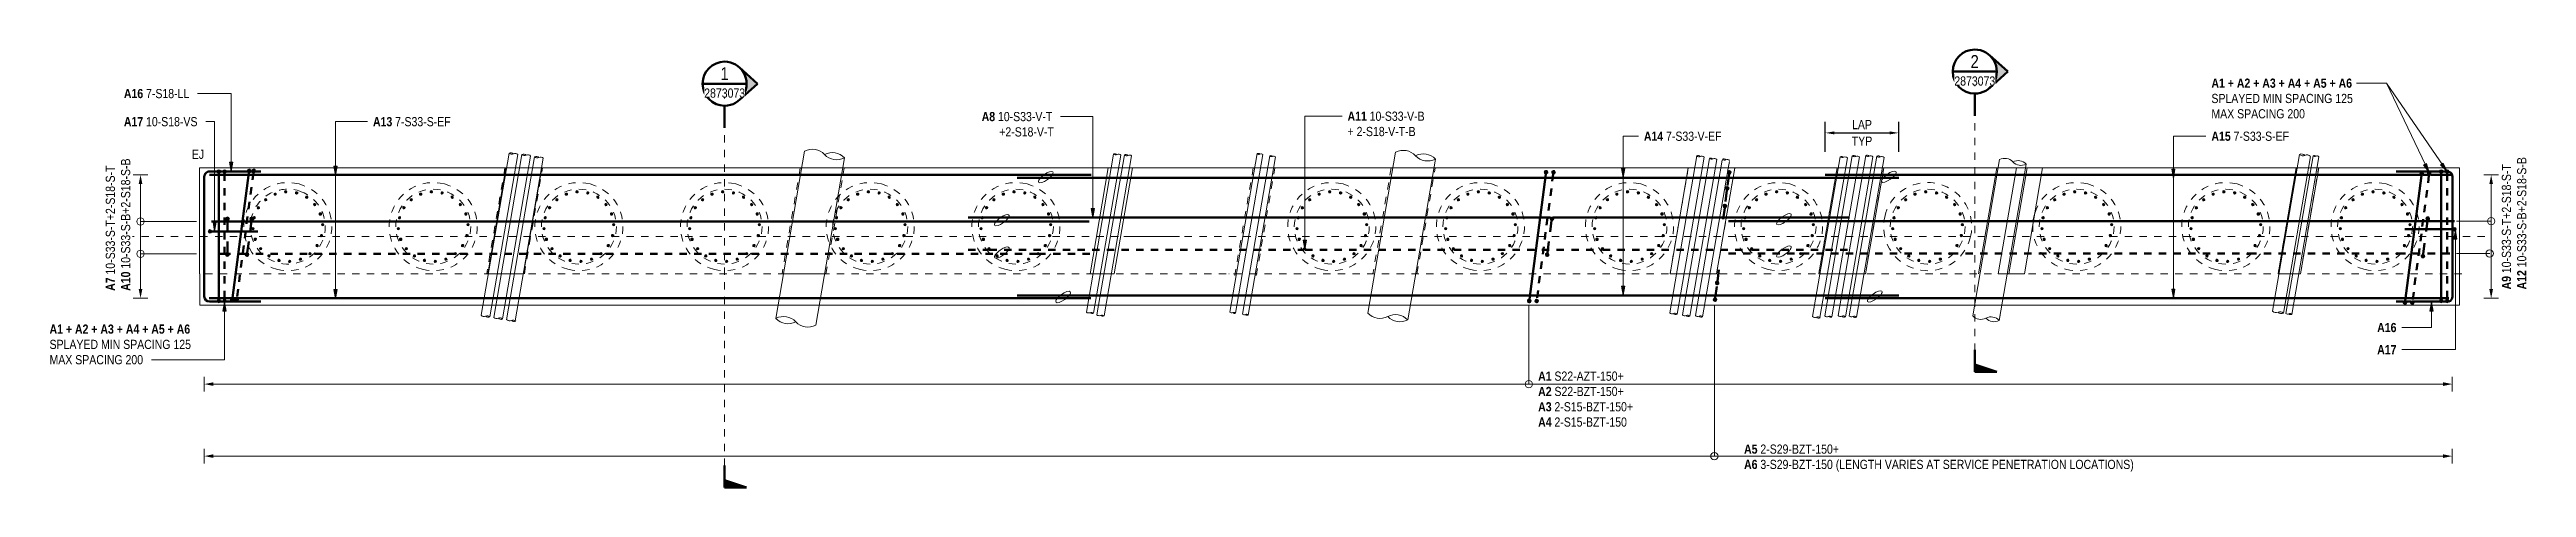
# Model space of a CAD drawing. Header units: metres. Extents: x 1110 to 1218, y -510 to 23.
# Drawn here: x 1110.31 to 1144.03, y -509.96 to -504 of the extents above.
import ezdxf

# ---------------------------------------------------------------- set-up
doc = ezdxf.new("R2010")
doc.units = ezdxf.units.M
for name, pattern in [('Dot_Section Line', [0.02, 0, -0.02]), ('JacobsDash', [0.0045, 0.003, -0.0015]), ('JacobsGridLine', [0.0145, 0.01, -0.001, 0.0025, -0.001])]:
    doc.linetypes.add(name, pattern=pattern)
doc.layers.get('Defpoints').update_dxf_attribs({"color": 41})
for name, color, linetype, lineweight in [('A-ANNO-DIMS', 7, 'Continuous', 9), ('A-ANNO-NOTE', 7, 'Continuous', 9), ('A-DETL', 7, 'Continuous', 13), ('A-DETL-GENF', 7, 'Continuous', 9), ('G-ANNO-SYMB', 7, 'Continuous', 9), ('G-ANNO-TEXT', 7, 'Continuous', 9), ('S-BEAM', 7, 'Continuous', 50), ('S-FNDN', 7, 'Continuous', 50), ('S-GRID', 7, 'Continuous', 9)]:
    doc.layers.add(name, color=color, linetype=linetype, lineweight=lineweight)
doc.styles.add('Arial Narrow', font='ARIALN.TTF', dxfattribs={"height": 0.175})
doc.styles.add('Arial Narrow_1', font='ARIALN.TTF', dxfattribs={"height": 0.125})
doc.styles.add('Arial Narrow_B', font='ARIALNB.TTF', dxfattribs={"height": 0.125})
doc.dimstyles.new('Dimension_Standard_T_REO', dxfattribs={"dimscale": 0.3048, "dimtxt": 0.127929, "dimasz": 0.410105, "dimexe": 0.492126, "dimexo": 0.0625, "dimgap": 0.164042, "dimtad": 1, "dimdec": 0, "dimlfac": 1000, "dimzin": 0, "dimdsep": 46, "dimtxsty": 'Arial Narrow_1', "dimsah": 1, "dimcen": 0.09, "dimaunit": 1, "dimadec": 4, "dimazin": 0, "dimtfac": 1, "dimtdec": 4, "dimtix": 1, "dimtmove": 0, "dimatfit": 3, "dimfxl": 0.492126, "dimfxlon": 1, "dimtvp": 1, "dimtolj": 1, "dimtzin": 0, "dimlwd": 25, "dimlwe": 25, "dimarcsym": 2})

msp = doc.modelspace()

# ---------------------------------------------------------------- texts
at = {"layer": 'G-ANNO-TEXT', "char_height": 0.125, "attachment_point": 1, "style": 'Arial Narrow_B', "bg_fill": 3, "box_fill_scale": 1, "bg_fill_color": 256, "bg_fill_true_color": 13158600, "bg_fill_transparency": 0}
for s, insert in [('A16', (1111.3206, -504.5344)), ('A17', (1111.3206, -504.9166)), ('A8', (1122.9978, -504.8475)), ('A1 + A2 + A3 + A4 + A5 + A6', (1110.3083, -507.7394))]:
    msp.add_mtext(s, dxfattribs=dict(at, insert=insert))
at = {"layer": 'G-ANNO-TEXT', "insert": (1111.0732, -507.2815), "char_height": 0.125, "attachment_point": 1, "rotation": 90, "style": 'Arial Narrow_B', "bg_fill": 3, "box_fill_scale": 1, "bg_fill_color": 256, "bg_fill_true_color": 13158600, "bg_fill_transparency": 0}
msp.add_mtext('A7', dxfattribs=at)

# ---------------------------------------------------------------- blocks, each defined once
blk = doc.blocks.new('01_SFO_FRP_Pile_CastInPlace_CS_BR08 - CAST-IN-PLACE PILE - 1200-8660960-DRG-2873072 - ABUTMENT A REINFORCEMENT PLAN Copy 1')
at = {"layer": 'S-FNDN', "color": 8, "linetype": 'JacobsDash', "lineweight": 18, "true_color": 0x808080}
for start, end in [(90, 270), (270, 90)]:
    blk.add_arc((0, 0), 0.6, start, end, dxfattribs=at)
blk = doc.blocks.new('01_SFO_FRP_Pile_CastInPlace_CS_BR08 - CAST-IN-PLACE PILE - 1200-8660993-DRG-2873072 - ABUTMENT A REINFORCEMENT PLAN Copy 1')
at = {"layer": 'S-FNDN', "color": 8, "linetype": 'JacobsDash', "lineweight": 18, "true_color": 0x808080}
for start, end in [(90, 270), (270, 90)]:
    blk.add_arc((0, 0), 0.6, start, end, dxfattribs=at)
blk = doc.blocks.new('01_SFO_FRP_Pile_CastInPlace_CS_BR08 - CAST-IN-PLACE PILE - 1200-8661090-DRG-2873072 - ABUTMENT A REINFORCEMENT PLAN Copy 1')
at = {"layer": 'S-FNDN', "color": 8, "linetype": 'JacobsDash', "lineweight": 18, "true_color": 0x808080}
for start, end in [(90, 270), (270, 90)]:
    blk.add_arc((0, 0), 0.6, start, end, dxfattribs=at)
blk = doc.blocks.new('01_SFO_FRP_Pile_CastInPlace_CS_BR08 - CAST-IN-PLACE PILE - 1200-8660909-DRG-2873072 - ABUTMENT A REINFORCEMENT PLAN Copy 1')
at = {"layer": 'S-FNDN', "color": 8, "linetype": 'JacobsDash', "lineweight": 18, "true_color": 0x808080}
for start, end in [(90, 270), (270, 90)]:
    blk.add_arc((0, 0), 0.6, start, end, dxfattribs=at)
blk = doc.blocks.new('01_SFO_FRP_Pile_CastInPlace_CS_BR08 - CAST-IN-PLACE PILE - 1200-8660884-DRG-2873072 - ABUTMENT A REINFORCEMENT PLAN Copy 1')
at = {"layer": 'S-FNDN', "color": 8, "linetype": 'JacobsDash', "lineweight": 18, "true_color": 0x808080}
for start, end in [(90, 270), (270, 90)]:
    blk.add_arc((0, 0), 0.6, start, end, dxfattribs=at)
blk = doc.blocks.new('01_SFO_FRP_Pile_CastInPlace_CS_BR08 - CAST-IN-PLACE PILE - 1200-8661059-DRG-2873072 - ABUTMENT A REINFORCEMENT PLAN Copy 1')
at = {"layer": 'S-FNDN', "color": 8, "linetype": 'JacobsDash', "lineweight": 18, "true_color": 0x808080}
for start, end in [(90, 270), (270, 90)]:
    blk.add_arc((0, 0), 0.6, start, end, dxfattribs=at)
blk = doc.blocks.new('01_SFO_FRP_Pile_CastInPlace_CS_BR08 - CAST-IN-PLACE PILE - 1200-8661047-DRG-2873072 - ABUTMENT A REINFORCEMENT PLAN Copy 1')
at = {"layer": 'S-FNDN', "color": 8, "linetype": 'JacobsDash', "lineweight": 18, "true_color": 0x808080}
for start, end in [(90, 270), (270, 90)]:
    blk.add_arc((0, 0), 0.6, start, end, dxfattribs=at)
blk = doc.blocks.new('01_SFO_FRP_Pile_CastInPlace_CS_BR08 - CAST-IN-PLACE PILE - 1200-8661025-DRG-2873072 - ABUTMENT A REINFORCEMENT PLAN Copy 1')
at = {"layer": 'S-FNDN', "color": 8, "linetype": 'JacobsDash', "lineweight": 18, "true_color": 0x808080}
for start, end in [(90, 270), (270, 90)]:
    blk.add_arc((0, 0), 0.6, start, end, dxfattribs=at)
blk = doc.blocks.new('CS_DET_Pile-Column_BreakLine - Tubular BreakLine-7608103-DRG-2873072 - ABUTMENT A REINFORCEMENT PLAN Copy 1')
at = {"layer": 'A-DETL-GENF', "color": 143, "lineweight": 18, "true_color": 0x78aac8}
for centre, start, end in [((0.138, -0.182), 52.9573, 127.0427), ((0.413, -0.182), 52.9573, 127.0427), ((0.413, 0.182), 232.9573, 307.0427)]:
    blk.add_arc(centre, 0.228, start, end, dxfattribs=at)
blk = doc.blocks.new('CS_DET_Pile-Column_BreakLine - Tubular BreakLine-7608189-DRG-2873072 - ABUTMENT A REINFORCEMENT PLAN Copy 1')
at = {"layer": 'A-DETL-GENF', "color": 143, "lineweight": 18, "true_color": 0x78aac8}
for centre, start, end in [((0.138, 0.182), 232.9573, 307.0427), ((0.413, -0.182), 52.9573, 127.0427), ((0.413, 0.182), 232.9573, 307.0427)]:
    blk.add_arc(centre, 0.228, start, end, dxfattribs=at)
blk = doc.blocks.new('CS_DET_Pile-Column_BreakLine - Tubular BreakLine-7610562-DRG-2873072 - ABUTMENT A REINFORCEMENT PLAN Copy 1')
at = {"layer": 'A-DETL-GENF', "color": 143, "lineweight": 18, "true_color": 0x78aac8}
for centre, start, end in [((0.03, 0.04), 232.9573, 307.0427), ((0.09, -0.04), 52.9573, 127.0427), ((0.09, 0.04), 232.9573, 307.0427)]:
    blk.add_arc(centre, 0.0498, start, end, dxfattribs=at)
blk = doc.blocks.new('CS_DET_Pile-Column_BreakLine - Tubular BreakLine-7610611-DRG-2873072 - ABUTMENT A REINFORCEMENT PLAN Copy 1')
at = {"layer": 'A-DETL-GENF', "color": 143, "lineweight": 18, "true_color": 0x78aac8}
for centre, start, end in [((0.03, 0.04), 232.9573, 307.0427), ((0.09, -0.04), 52.9573, 127.0427), ((0.09, 0.04), 232.9573, 307.0427)]:
    blk.add_arc(centre, 0.0498, start, end, dxfattribs=at)
blk = doc.blocks.new('CS_DET_Pile-Column_BreakLine - Tubular BreakLine-7610661-DRG-2873072 - ABUTMENT A REINFORCEMENT PLAN Copy 1')
at = {"layer": 'A-DETL-GENF', "color": 143, "lineweight": 18, "true_color": 0x78aac8}
for centre, start, end in [((0.03, 0.04), 232.9573, 307.0427), ((0.09, -0.04), 52.9573, 127.0427), ((0.09, 0.04), 232.9573, 307.0427)]:
    blk.add_arc(centre, 0.0498, start, end, dxfattribs=at)
blk = doc.blocks.new('CS_DET_Pile-Column_BreakLine - Tubular BreakLine-7610730-DRG-2873072 - ABUTMENT A REINFORCEMENT PLAN Copy 1')
at = {"layer": 'A-DETL-GENF', "color": 143, "lineweight": 18, "true_color": 0x78aac8}
for centre, start, end in [((0.03, 0.04), 232.9573, 307.0427), ((0.09, -0.04), 52.9573, 127.0427), ((0.09, 0.04), 232.9573, 307.0427)]:
    blk.add_arc(centre, 0.0498, start, end, dxfattribs=at)
blk = doc.blocks.new('CS_DET_Pile-Column_BreakLine - Tubular BreakLine-7610784-DRG-2873072 - ABUTMENT A REINFORCEMENT PLAN Copy 1')
at = {"layer": 'A-DETL-GENF', "color": 143, "lineweight": 18, "true_color": 0x78aac8}
for centre, start, end in [((0.03, 0.04), 232.9573, 307.0427), ((0.09, -0.04), 52.9573, 127.0427), ((0.09, 0.04), 232.9573, 307.0427)]:
    blk.add_arc(centre, 0.0498, start, end, dxfattribs=at)
blk = doc.blocks.new('CS_DET_Pile-Column_BreakLine - Tubular BreakLine-7610840-DRG-2873072 - ABUTMENT A REINFORCEMENT PLAN Copy 1')
at = {"layer": 'A-DETL-GENF', "color": 143, "lineweight": 18, "true_color": 0x78aac8}
for centre, start, end in [((0.03, 0.04), 232.9573, 307.0427), ((0.09, -0.04), 52.9573, 127.0427), ((0.09, 0.04), 232.9573, 307.0427)]:
    blk.add_arc(centre, 0.0498, start, end, dxfattribs=at)
blk = doc.blocks.new('CS_DET_Pile-Column_BreakLine - Tubular BreakLine-7610950-DRG-2873072 - ABUTMENT A REINFORCEMENT PLAN Copy 1')
at = {"layer": 'A-DETL-GENF', "color": 143, "lineweight": 18, "true_color": 0x78aac8}
for centre, start, end in [((0.137, -0.182), 52.9573, 127.0427), ((0.412, -0.182), 52.9573, 127.0427), ((0.412, 0.182), 232.9573, 307.0427)]:
    blk.add_arc(centre, 0.228, start, end, dxfattribs=at)
blk = doc.blocks.new('CS_DET_Pile-Column_BreakLine - Tubular BreakLine-7610897-DRG-2873072 - ABUTMENT A REINFORCEMENT PLAN Copy 1')
at = {"layer": 'A-DETL-GENF', "color": 143, "lineweight": 18, "true_color": 0x78aac8}
for centre, start, end in [((0.137, -0.182), 52.9573, 127.0427), ((0.412, -0.182), 52.9573, 127.0427), ((0.412, 0.182), 232.9573, 307.0427)]:
    blk.add_arc(centre, 0.228, start, end, dxfattribs=at)
blk = doc.blocks.new('CS_DET_Pile-Column_BreakLine - Tubular BreakLine-7611772-DRG-2873072 - ABUTMENT A REINFORCEMENT PLAN Copy 1')
at = {"layer": 'A-DETL-GENF', "color": 143, "lineweight": 18, "true_color": 0x78aac8}
for centre, start, end in [((0.025, 0.033), 232.9573, 307.0427), ((0.075, -0.033), 52.9573, 127.0427), ((0.075, 0.033), 232.9573, 307.0427)]:
    blk.add_arc(centre, 0.0415, start, end, dxfattribs=at)
blk = doc.blocks.new('CS_DET_Pile-Column_BreakLine - Tubular BreakLine-7611820-DRG-2873072 - ABUTMENT A REINFORCEMENT PLAN Copy 1')
at = {"layer": 'A-DETL-GENF', "color": 143, "lineweight": 18, "true_color": 0x78aac8}
for centre, start, end in [((0.025, 0.033), 232.9573, 307.0427), ((0.075, -0.033), 52.9573, 127.0427), ((0.075, 0.033), 232.9573, 307.0427)]:
    blk.add_arc(centre, 0.0415, start, end, dxfattribs=at)
blk = doc.blocks.new('CS_DET_Pile-Column_BreakLine - Tubular BreakLine-7611873-DRG-2873072 - ABUTMENT A REINFORCEMENT PLAN Copy 1')
at = {"layer": 'A-DETL-GENF', "color": 143, "lineweight": 18, "true_color": 0x78aac8}
for centre, start, end in [((0.025, 0.033), 232.9573, 307.0427), ((0.075, -0.033), 52.9573, 127.0427), ((0.075, 0.033), 232.9573, 307.0427)]:
    blk.add_arc(centre, 0.0415, start, end, dxfattribs=at)
blk = doc.blocks.new('CS_DET_Pile-Column_BreakLine - Tubular BreakLine-7612174-DRG-2873072 - ABUTMENT A REINFORCEMENT PLAN Copy 1')
at = {"layer": 'A-DETL-GENF', "color": 143, "lineweight": 18, "true_color": 0x78aac8}
for centre, start, end in [((0.026, 0.035), 232.9573, 307.0427), ((0.079, -0.035), 52.9573, 127.0427), ((0.079, 0.035), 232.9573, 307.0427)]:
    blk.add_arc(centre, 0.0436, start, end, dxfattribs=at)
blk = doc.blocks.new('CS_DET_Pile-Column_BreakLine - Tubular BreakLine-7612218-DRG-2873072 - ABUTMENT A REINFORCEMENT PLAN Copy 1')
at = {"layer": 'A-DETL-GENF', "color": 143, "lineweight": 18, "true_color": 0x78aac8}
for centre, start, end in [((0.025, 0.033), 232.9573, 307.0427), ((0.075, -0.033), 52.9573, 127.0427), ((0.075, 0.033), 232.9573, 307.0427)]:
    blk.add_arc(centre, 0.0415, start, end, dxfattribs=at)
blk = doc.blocks.new('CS_DET_Pile-Column_BreakLine - Tubular BreakLine-7612263-DRG-2873072 - ABUTMENT A REINFORCEMENT PLAN Copy 1')
at = {"layer": 'A-DETL-GENF', "color": 143, "lineweight": 18, "true_color": 0x78aac8}
for centre, start, end in [((0.025, 0.033), 232.9573, 307.0427), ((0.075, -0.033), 52.9573, 127.0427), ((0.075, 0.033), 232.9573, 307.0427)]:
    blk.add_arc(centre, 0.0415, start, end, dxfattribs=at)
blk = doc.blocks.new('CS_DET_Pile-Column_BreakLine - Tubular BreakLine-7612331-DRG-2873072 - ABUTMENT A REINFORCEMENT PLAN Copy 1')
at = {"layer": 'A-DETL-GENF', "color": 143, "lineweight": 18, "true_color": 0x78aac8}
for centre, start, end in [((0.025, 0.033), 232.9573, 307.0427), ((0.075, -0.033), 52.9573, 127.0427), ((0.075, 0.033), 232.9573, 307.0427)]:
    blk.add_arc(centre, 0.0415, start, end, dxfattribs=at)
blk = doc.blocks.new('CS_DET_Pile-Column_BreakLine - Tubular BreakLine-7612807-DRG-2873072 - ABUTMENT A REINFORCEMENT PLAN Copy 1')
at = {"layer": 'A-DETL-GENF', "color": 143, "lineweight": 18, "true_color": 0x78aac8}
for centre, start, end in [((0.038, 0.05), 232.9573, 307.0427), ((0.113, -0.05), 52.9573, 127.0427), ((0.113, 0.05), 232.9573, 307.0427)]:
    blk.add_arc(centre, 0.0622, start, end, dxfattribs=at)
blk = doc.blocks.new('CS_DET_Pile-Column_BreakLine - Tubular BreakLine-7612856-DRG-2873072 - ABUTMENT A REINFORCEMENT PLAN Copy 1')
at = {"layer": 'A-DETL-GENF', "color": 143, "lineweight": 18, "true_color": 0x78aac8}
for centre, start, end in [((0.02, 0.027), 232.9573, 307.0427), ((0.06, -0.026), 52.9573, 127.0427), ((0.06, 0.027), 232.9573, 307.0427)]:
    blk.add_arc(centre, 0.0332, start, end, dxfattribs=at)
blk = doc.blocks.new('CS_DET_Pile-Column_BreakLine - Tubular BreakLine-7611606-DRG-2873072 - ABUTMENT A REINFORCEMENT PLAN Copy 1')
at = {"layer": 'A-DETL-GENF', "color": 143, "lineweight": 18, "true_color": 0x78aac8}
for centre, start, end in [((0.026, 0.034), 232.9573, 307.0427), ((0.077, -0.034), 52.9573, 127.0427), ((0.077, 0.034), 232.9573, 307.0427)]:
    blk.add_arc(centre, 0.0427, start, end, dxfattribs=at)
blk = doc.blocks.new('CS_DET_Pile-Column_BreakLine - Tubular BreakLine-7611653-DRG-2873072 - ABUTMENT A REINFORCEMENT PLAN Copy 1')
at = {"layer": 'A-DETL-GENF', "color": 143, "lineweight": 18, "true_color": 0x78aac8}
for centre, start, end in [((0.025, 0.033), 232.9573, 307.0427), ((0.075, -0.033), 52.9573, 127.0427), ((0.075, 0.033), 232.9573, 307.0427)]:
    blk.add_arc(centre, 0.0415, start, end, dxfattribs=at)
blk = doc.blocks.new('CS_DET_Pile-Column_BreakLine - Tubular BreakLine-7611721-DRG-2873072 - ABUTMENT A REINFORCEMENT PLAN Copy 1')
at = {"layer": 'A-DETL-GENF', "color": 143, "lineweight": 18, "true_color": 0x78aac8}
for centre, start, end in [((0.025, 0.033), 232.9573, 307.0427), ((0.075, -0.033), 52.9573, 127.0427), ((0.075, 0.033), 232.9573, 307.0427)]:
    blk.add_arc(centre, 0.0415, start, end, dxfattribs=at)
blk = doc.blocks.new('CS_DET_Pile-Column_BreakLine - Tubular BreakLine-7611919-DRG-2873072 - ABUTMENT A REINFORCEMENT PLAN Copy 1')
at = {"layer": 'A-DETL-GENF', "color": 143, "lineweight": 18, "true_color": 0x78aac8}
for centre, start, end in [((0.025, 0.033), 232.9573, 307.0427), ((0.075, -0.033), 52.9573, 127.0427), ((0.075, 0.033), 232.9573, 307.0427)]:
    blk.add_arc(centre, 0.0415, start, end, dxfattribs=at)
blk = doc.blocks.new('CS_DET_Pile-Column_BreakLine - Tubular BreakLine-7611970-DRG-2873072 - ABUTMENT A REINFORCEMENT PLAN Copy 1')
at = {"layer": 'A-DETL-GENF', "color": 143, "lineweight": 18, "true_color": 0x78aac8}
for centre, start, end in [((0.025, 0.033), 232.9573, 307.0427), ((0.075, -0.033), 52.9573, 127.0427), ((0.075, 0.033), 232.9573, 307.0427)]:
    blk.add_arc(centre, 0.0415, start, end, dxfattribs=at)
blk = doc.blocks.new('CS_DET_Pile-Column_BreakLine - Tubular BreakLine-7612055-DRG-2873072 - ABUTMENT A REINFORCEMENT PLAN Copy 1')
at = {"layer": 'A-DETL-GENF', "color": 143, "lineweight": 18, "true_color": 0x78aac8}
for centre, start, end in [((0.025, 0.033), 232.9573, 307.0427), ((0.075, -0.033), 52.9573, 127.0427), ((0.075, 0.033), 232.9573, 307.0427)]:
    blk.add_arc(centre, 0.0415, start, end, dxfattribs=at)
blk = doc.blocks.new('CS_DET_Pile-Column_BreakLine - Tubular BreakLine-7612103-DRG-2873072 - ABUTMENT A REINFORCEMENT PLAN Copy 1')
at = {"layer": 'A-DETL-GENF', "color": 143, "lineweight": 18, "true_color": 0x78aac8}
for centre, start, end in [((0.025, 0.033), 232.9573, 307.0427), ((0.075, -0.033), 52.9573, 127.0427), ((0.075, 0.033), 232.9573, 307.0427)]:
    blk.add_arc(centre, 0.0415, start, end, dxfattribs=at)
blk = doc.blocks.new('CS_DET_Pile-Column_BreakLine - Tubular BreakLine-7612699-DRG-2873072 - ABUTMENT A REINFORCEMENT PLAN Copy 1')
at = {"layer": 'A-DETL-GENF', "color": 143, "lineweight": 18, "true_color": 0x78aac8}
for centre, start, end in [((0.037, 0.049), 232.9573, 307.0427), ((0.111, -0.049), 52.9573, 127.0427), ((0.111, 0.049), 232.9573, 307.0427)]:
    blk.add_arc(centre, 0.0613, start, end, dxfattribs=at)
blk = doc.blocks.new('CS_DET_Pile-Column_BreakLine - Tubular BreakLine-7612751-DRG-2873072 - ABUTMENT A REINFORCEMENT PLAN Copy 1')
at = {"layer": 'A-DETL-GENF', "color": 143, "lineweight": 18, "true_color": 0x78aac8}
for centre, start, end in [((0.02, 0.027), 232.9573, 307.0427), ((0.06, -0.026), 52.9573, 127.0427), ((0.06, 0.027), 232.9573, 307.0427)]:
    blk.add_arc(centre, 0.0332, start, end, dxfattribs=at)
blk = doc.blocks.new('CS_DET_Pile-Column_BreakLine - Tubular BreakLine-7611363-DRG-2873072 - ABUTMENT A REINFORCEMENT PLAN Copy 1')
at = {"layer": 'A-DETL-GENF', "color": 143, "lineweight": 18, "true_color": 0x78aac8}
for centre, start, end in [((0.02, 0.027), 232.9573, 307.0427), ((0.06, -0.026), 52.9573, 127.0427), ((0.06, 0.027), 232.9573, 307.0427)]:
    blk.add_arc(centre, 0.0332, start, end, dxfattribs=at)
blk = doc.blocks.new('CS_DET_Pile-Column_BreakLine - Tubular BreakLine-7611523-DRG-2873072 - ABUTMENT A REINFORCEMENT PLAN Copy 1')
at = {"layer": 'A-DETL-GENF', "color": 143, "lineweight": 18, "true_color": 0x78aac8}
for centre, start, end in [((0.02, 0.027), 232.9573, 307.0427), ((0.06, -0.026), 52.9573, 127.0427), ((0.06, 0.027), 232.9573, 307.0427)]:
    blk.add_arc(centre, 0.0332, start, end, dxfattribs=at)
blk = doc.blocks.new('CS_DET_Pile-Column_BreakLine - Tubular BreakLine-7611422-DRG-2873072 - ABUTMENT A REINFORCEMENT PLAN Copy 1')
at = {"layer": 'A-DETL-GENF', "color": 143, "lineweight": 18, "true_color": 0x78aac8}
for centre, start, end in [((0.02, 0.027), 232.9573, 307.0427), ((0.06, -0.026), 52.9573, 127.0427), ((0.06, 0.027), 232.9573, 307.0427)]:
    blk.add_arc(centre, 0.0332, start, end, dxfattribs=at)
blk = doc.blocks.new('CS_DET_Pile-Column_BreakLine - Tubular BreakLine-7611474-DRG-2873072 - ABUTMENT A REINFORCEMENT PLAN Copy 1')
at = {"layer": 'A-DETL-GENF', "color": 143, "lineweight": 18, "true_color": 0x78aac8}
for centre, start, end in [((0.02, 0.027), 232.9573, 307.0427), ((0.06, -0.026), 52.9573, 127.0427), ((0.06, 0.027), 232.9573, 307.0427)]:
    blk.add_arc(centre, 0.0332, start, end, dxfattribs=at)
blk = doc.blocks.new('CS_DET_Pile-Column_BreakLine - Tubular BreakLine-7611102-DRG-2873072 - ABUTMENT A REINFORCEMENT PLAN Copy 1')
at = {"layer": 'A-DETL-GENF', "color": 143, "lineweight": 18, "true_color": 0x78aac8}
for centre, start, end in [((0.025, 0.033), 232.9573, 307.0427), ((0.075, -0.033), 52.9573, 127.0427), ((0.075, 0.033), 232.9573, 307.0427)]:
    blk.add_arc(centre, 0.0415, start, end, dxfattribs=at)
blk = doc.blocks.new('CS_DET_Pile-Column_BreakLine - Tubular BreakLine-7607886-DRG-2873072 - ABUTMENT A REINFORCEMENT PLAN Copy 1')
at = {"layer": 'A-DETL-GENF', "color": 143, "lineweight": 18, "true_color": 0x78aac8}
for centre, start, end in [((0.025, 0.033), 232.9573, 307.0427), ((0.075, -0.033), 52.9573, 127.0427), ((0.075, 0.033), 232.9573, 307.0427)]:
    blk.add_arc(centre, 0.0415, start, end, dxfattribs=at)
blk = doc.blocks.new('CS_DET_Pile-Column_BreakLine - Tubular BreakLine-7611155-DRG-2873072 - ABUTMENT A REINFORCEMENT PLAN Copy 1')
at = {"layer": 'A-DETL-GENF', "color": 143, "lineweight": 18, "true_color": 0x78aac8}
for centre, start, end in [((0.025, 0.033), 232.9573, 307.0427), ((0.075, -0.033), 52.9573, 127.0427), ((0.075, 0.033), 232.9573, 307.0427)]:
    blk.add_arc(centre, 0.0415, start, end, dxfattribs=at)
blk = doc.blocks.new('CS_DET_Pile-Column_BreakLine - Tubular BreakLine-7611053-DRG-2873072 - ABUTMENT A REINFORCEMENT PLAN Copy 1')
at = {"layer": 'A-DETL-GENF', "color": 143, "lineweight": 18, "true_color": 0x78aac8}
for centre, start, end in [((0.025, 0.033), 232.9573, 307.0427), ((0.075, -0.033), 52.9573, 127.0427), ((0.075, 0.033), 232.9573, 307.0427)]:
    blk.add_arc(centre, 0.0415, start, end, dxfattribs=at)
blk = doc.blocks.new('CS_DET_Pile-Column_BreakLine - Tubular BreakLine-9212849-DRG-2873072 - ABUTMENT A REINFORCEMENT PLAN Copy 1')
at = {"layer": 'A-DETL-GENF', "color": 143, "lineweight": 18, "true_color": 0x78aac8}
for centre, start, end in [((0.091, 0.121), 232.9573, 307.0427), ((0.274, -0.121), 52.9573, 127.0427), ((0.274, 0.121), 232.9573, 307.0427)]:
    blk.add_arc(centre, 0.152, start, end, dxfattribs=at)
blk = doc.blocks.new('CS_DET_Pile-Column_BreakLine - Tubular BreakLine-9212848-DRG-2873072 - ABUTMENT A REINFORCEMENT PLAN Copy 1')
at = {"layer": 'A-DETL-GENF', "color": 143, "lineweight": 18, "true_color": 0x78aac8}
for centre, start, end in [((0.091, -0.121), 52.9573, 127.0427), ((0.274, -0.121), 52.9573, 127.0427), ((0.274, 0.121), 232.9573, 307.0427)]:
    blk.add_arc(centre, 0.152, start, end, dxfattribs=at)
blk = doc.blocks.new('S_Det_Reinf_Bar Section_2D Grey - N32-6361576-DRG-2873072 - ABUTMENT A REINFORCEMENT PLAN Copy 1')
at = {"layer": 'A-DETL-GENF', "true_color": 0x808080}
blk.add_hatch(color=8, dxfattribs=at).paths.add_polyline_path([(0.004, -0.015), (0.008, -0.014), (0.011, -0.011), (0.014, -0.008), (0.015, -0.004), (0.016, 0.001), (0.015, 0.004), (0.014, 0.008), (0.011, 0.011), (0.008, 0.014), (0.004, 0.015), (0, 0.016), (-0.004, 0.015), (-0.008, 0.014), (-0.011, 0.011), (-0.014, 0.008), (-0.015, 0.004), (-0.016, 0), (-0.015, -0.004), (-0.014, -0.008), (-0.011, -0.011), (-0.008, -0.014), (-0.004, -0.015), (0, -0.016)])
at = {"layer": 'A-DETL-GENF', "color": 8, "lineweight": 18, "true_color": 0x808080}
for start, end in [(360, 180), (180, 360)]:
    blk.add_arc((0, 0), 0.016, start, end, dxfattribs=at)
blk = doc.blocks.new('S_Det_Reinf_Bar Section_2D Grey - N32-V1-DRG-2873072 - ABUTMENT A REINFORCEMENT PLAN Copy 1')
at = {"layer": 'A-DETL-GENF', "true_color": 0x808080}
blk.add_hatch(color=8, dxfattribs=at).paths.add_polyline_path([(0.008, -0.014), (0.011, -0.011), (0.014, -0.008), (0.015, -0.004), (0.016, 0), (0.015, 0.004), (0.014, 0.008), (0.011, 0.011), (0.008, 0.014), (0.004, 0.015), (0, 0.016), (-0.004, 0.015), (-0.008, 0.014), (-0.011, 0.011), (-0.014, 0.008), (-0.015, 0.004), (-0.016, 0), (-0.015, -0.004), (-0.014, -0.008), (-0.011, -0.011), (-0.008, -0.014), (-0.004, -0.015), (0, -0.016), (0.004, -0.015)])
at = {"layer": 'A-DETL-GENF', "color": 8, "lineweight": 18, "true_color": 0x808080}
for start, end in [(360, 180), (180, 360)]:
    blk.add_arc((0, 0), 0.016, start, end, dxfattribs=at)
blk = doc.blocks.new('S_Det_Reinf_Bar Section_2D Grey - N32-V2-DRG-2873072 - ABUTMENT A REINFORCEMENT PLAN Copy 1')
at = {"layer": 'A-DETL-GENF', "true_color": 0x808080}
blk.add_hatch(color=8, dxfattribs=at).paths.add_polyline_path([(-0.016, 0), (-0.015, -0.004), (-0.014, -0.008), (-0.011, -0.011), (-0.008, -0.014), (-0.004, -0.015), (0, -0.016), (0.004, -0.015), (0.008, -0.014), (0.011, -0.011), (0.014, -0.008), (0.015, -0.004), (0.016, 0), (0.015, 0.004), (0.014, 0.008), (0.011, 0.011), (0.008, 0.014), (0.002, 0.016), (0, 0.016), (-0.004, 0.015), (-0.008, 0.014), (-0.011, 0.011), (-0.014, 0.008), (-0.015, 0.004)])
at = {"layer": 'A-DETL-GENF', "color": 8, "lineweight": 18, "true_color": 0x808080}
for start, end in [(360, 180), (180, 360)]:
    blk.add_arc((0, 0), 0.016, start, end, dxfattribs=at)
blk = doc.blocks.new('S_Det_Reinf_Bar Section_2D Grey - N32-V3-DRG-2873072 - ABUTMENT A REINFORCEMENT PLAN Copy 1')
at = {"layer": 'A-DETL-GENF', "true_color": 0x808080}
blk.add_hatch(color=8, dxfattribs=at).paths.add_polyline_path([(-0.015, -0.004), (-0.014, -0.008), (-0.011, -0.011), (-0.008, -0.014), (-0.004, -0.015), (0, -0.016), (0.004, -0.015), (0.008, -0.014), (0.011, -0.011), (0.014, -0.008), (0.015, -0.004), (0.016, 0), (0.015, 0.004), (0.014, 0.008), (0.011, 0.011), (0.007, 0.014), (0.002, 0.016), (0, 0.015), (-0.003, 0.011), (-0.007, 0.006), (-0.013, 0.003), (-0.016, 0.002), (-0.016, 0)])
at = {"layer": 'A-DETL-GENF', "color": 8, "lineweight": 18, "true_color": 0x808080}
for start, end in [(171.0246, 180), (180, 360), (360, 88.5778)]:
    blk.add_arc((0, 0), 0.016, start, end, dxfattribs=at)
blk = doc.blocks.new('S_Det_Reinf_Bar Section_2D Grey - N32-V4-DRG-2873072 - ABUTMENT A REINFORCEMENT PLAN Copy 1')
at = {"layer": 'A-DETL-GENF', "true_color": 0x808080}
blk.add_hatch(color=8, dxfattribs=at).paths.add_polyline_path([(-0.004, -0.015), (0.002, -0.016), (0.004, -0.015), (0.008, -0.014), (0.011, -0.011), (0.014, -0.008), (0.015, -0.004), (0.016, 0), (0.015, 0.004), (0.014, 0.008), (0.011, 0.011), (0.008, 0.014), (0.004, 0.015), (0, 0.016), (-0.004, 0.015), (-0.008, 0.014), (-0.011, 0.011), (-0.014, 0.008), (-0.015, 0.004), (-0.016, 0), (-0.015, -0.004), (-0.014, -0.008), (-0.011, -0.011), (-0.008, -0.014)])
at = {"layer": 'A-DETL-GENF', "color": 8, "lineweight": 18, "true_color": 0x808080}
for start, end in [(360, 180), (180, 360)]:
    blk.add_arc((0, 0), 0.016, start, end, dxfattribs=at)
blk = doc.blocks.new('CS_DET_Rebar Combined - Multiple Bar-7534566-DRG-2873072 - ABUTMENT A REINFORCEMENT PLAN Copy 1')
at = {"layer": 'A-DETL-GENF', "lineweight": 50}
blk.add_line((0, 0), (9.885, 0), dxfattribs=at)
blk = doc.blocks.new('CS_DET_Rebar Combined - Multiple Bar-7534505-DRG-2873072 - ABUTMENT A REINFORCEMENT PLAN Copy 1')
at = {"layer": 'A-DETL-GENF', "linetype": 'JacobsDash', "lineweight": 50}
for p, q in [((0.765, 0), (0, 0)), ((2.797, 0), (0.796, 0)), ((4.826, 0), (2.828, 0)), ((6.856, 0), (4.858, 0)), ((8.885, 0), (6.887, 0)), ((9.885, 0), (8.917, 0))]:
    blk.add_line(p, q, dxfattribs=at)
blk = doc.blocks.new('CS_DET_Rebar Combined - Multiple Bar-6463039-DRG-2873072 - ABUTMENT A REINFORCEMENT PLAN Copy 1')
at = {"layer": 'A-DETL-GENF'}
for points in [[(-0.025, 0), (-0.024, -0.006), (-0.022, -0.013), (-0.018, -0.018), (-0.013, -0.022), (-0.006, -0.024), (0, -0.025), (0.006, -0.024), (0.012, -0.022), (0.018, -0.018), (0.022, -0.013), (0.024, -0.006), (0.025, 0), (0.024, 0.006), (0.022, 0.012), (0.018, 0.018), (0.012, 0.022), (0.006, 0.024), (0, 0.025), (-0.006, 0.024), (-0.013, 0.022), (-0.018, 0.018), (-0.022, 0.012), (-0.024, 0.006)], [(1.743, 0), (1.744, -0.006), (1.747, -0.013), (1.751, -0.018), (1.756, -0.022), (1.762, -0.024), (1.768, -0.025), (1.775, -0.024), (1.781, -0.022), (1.786, -0.018), (1.79, -0.013), (1.793, -0.006), (1.793, 0), (1.793, 0.006), (1.79, 0.012), (1.786, 0.018), (1.781, 0.022), (1.775, 0.024), (1.768, 0.025), (1.762, 0.024), (1.756, 0.022), (1.751, 0.018), (1.747, 0.012), (1.744, 0.006)]]:
    blk.add_hatch(color=256, dxfattribs=at).paths.add_polyline_path(points)
at = {"layer": 'A-DETL-GENF', "lineweight": 50}
blk.add_line((0.025, 0), (1.743, 0), dxfattribs=at)
at = {"layer": 'A-DETL-GENF'}
for centre, start, end in [((0, 0), 360, 180), ((0, 0), 180, 360), ((1.768, 0), 0, 180), ((1.768, 0), 180, 360)]:
    blk.add_arc(centre, 0.025, start, end, dxfattribs=at)
blk = doc.blocks.new('CS_DET_Rebar Combined - Multiple Bar-6463081-DRG-2873072 - ABUTMENT A REINFORCEMENT PLAN Copy 1')
at = {"layer": 'A-DETL-GENF'}
for points in [[(-0.025, 0), (-0.024, -0.006), (-0.022, -0.013), (-0.018, -0.018), (-0.013, -0.022), (-0.006, -0.024), (0, -0.025), (0.006, -0.024), (0.012, -0.022), (0.018, -0.018), (0.022, -0.013), (0.024, -0.006), (0.025, 0), (0.024, 0.006), (0.022, 0.012), (0.018, 0.018), (0.012, 0.022), (0.006, 0.024), (0, 0.025), (-0.006, 0.024), (-0.013, 0.022), (-0.018, 0.018), (-0.022, 0.012), (-0.024, 0.006)], [(1.743, 0), (1.744, -0.006), (1.747, -0.013), (1.751, -0.018), (1.756, -0.022), (1.762, -0.024), (1.768, -0.025), (1.775, -0.024), (1.781, -0.022), (1.786, -0.018), (1.79, -0.013), (1.793, -0.006), (1.793, 0), (1.793, 0.006), (1.79, 0.012), (1.786, 0.018), (1.781, 0.022), (1.775, 0.024), (1.768, 0.025), (1.762, 0.024), (1.756, 0.022), (1.751, 0.018), (1.747, 0.012), (1.744, 0.006)]]:
    blk.add_hatch(color=256, dxfattribs=at).paths.add_polyline_path(points)
at = {"layer": 'A-DETL-GENF', "linetype": 'JacobsDash', "lineweight": 50}
blk.add_line((1.743, 0), (0.025, 0), dxfattribs=at)
at = {"layer": 'A-DETL-GENF'}
for centre, start, end in [((0, 0), 360, 180), ((0, 0), 180, 360), ((1.768, 0), 0, 180), ((1.768, 0), 180, 360)]:
    blk.add_arc(centre, 0.025, start, end, dxfattribs=at)
blk = doc.blocks.new('T2DExtentArrowReinf_v1 - Extent-6522182-DRG-2873072 - ABUTMENT A REINFORCEMENT PLAN Copy 1')
at = {"layer": 'A-DETL-GENF'}
for p, q in [((0, -0.01), (0, 0.01)), ((0.125, 0), (1.555, 0)), ((1.68, 0.01), (1.68, 0))]:
    blk.add_line(p, q, dxfattribs=at)
blk = doc.blocks.new('T2DExtentArrowReinf_v1 - Extent-9230249-DRG-2873072 - ABUTMENT A REINFORCEMENT PLAN Copy 1')
at = {"layer": 'A-DETL-GENF'}
for p, q in [((0, 0.01), (0, -0.062)), ((0.125, 0), (30.477, 0)), ((30.602, -0.01), (30.602, 0))]:
    blk.add_line(p, q, dxfattribs=at)
blk = doc.blocks.new('T2DExtentArrowReinf_v1 - Extent-7534392-DRG-2873072 - ABUTMENT A REINFORCEMENT PLAN Copy 1')
at = {"layer": 'A-DETL-GENF'}
for p, q in [((0, 0.01), (0, -0.01)), ((0.125, 0), (1.555, 0)), ((1.68, -0.01), (1.68, 0))]:
    blk.add_line(p, q, dxfattribs=at)
blk = doc.blocks.new('CS_DET_Rebar Combined - Multiple Bar-7523974-DRG-2873072 - ABUTMENT A REINFORCEMENT PLAN Copy 1')
at = {"layer": 'A-DETL-GENF'}
blk.add_hatch(color=256, dxfattribs=at).paths.add_polyline_path([(0, -0.025), (0.006, -0.024), (0.013, -0.022), (0.018, -0.018), (0.022, -0.012), (0.024, -0.006), (0.025, 0), (0.024, 0.006), (0.022, 0.013), (0.018, 0.018), (0.013, 0.022), (0.006, 0.024), (0, 0.025), (-0.006, 0.024), (-0.012, 0.022), (-0.018, 0.018), (-0.022, 0.013), (-0.024, 0.006), (-0.025, 0), (-0.024, -0.006), (-0.022, -0.012), (-0.018, -0.018), (-0.012, -0.022), (-0.006, -0.024)])
at = {"layer": 'A-DETL-GENF', "lineweight": 50}
blk.add_line((0.025, 0), (0.65, 0), dxfattribs=at)
at = {"layer": 'A-DETL-GENF'}
for start, end in [(360, 180), (180, 360)]:
    blk.add_arc((0, 0), 0.025, start, end, dxfattribs=at)
blk = doc.blocks.new('CS_DET_Rebar Combined - Multiple Bar-7528289-DRG-2873072 - ABUTMENT A REINFORCEMENT PLAN Copy 1')
at = {"layer": 'A-DETL-GENF', "lineweight": 50}
blk.add_line((0, 0), (11.95, 0), dxfattribs=at)
blk = doc.blocks.new('CS_DET_Rebar Combined - Multiple Bar-7528293-DRG-2873072 - ABUTMENT A REINFORCEMENT PLAN Copy 1')
at = {"layer": 'A-DETL-GENF'}
for points in [[(-0.025, 0), (-0.024, -0.006), (-0.022, -0.013), (-0.018, -0.018), (-0.013, -0.022), (-0.006, -0.024), (0, -0.025), (0.006, -0.024), (0.012, -0.022), (0.018, -0.018), (0.022, -0.013), (0.024, -0.006), (0.025, 0), (0.024, 0.006), (0.022, 0.012), (0.018, 0.018), (0.012, 0.022), (0.006, 0.024), (0, 0.025), (-0.006, 0.024), (-0.013, 0.022), (-0.018, 0.018), (-0.022, 0.012), (-0.024, 0.006)], [(1.737, 0), (1.738, -0.006), (1.74, -0.013), (1.744, -0.018), (1.749, -0.022), (1.755, -0.024), (1.762, -0.025), (1.768, -0.024), (1.774, -0.022), (1.78, -0.018), (1.784, -0.013), (1.786, -0.006), (1.787, 0), (1.786, 0.006), (1.784, 0.012), (1.78, 0.018), (1.774, 0.022), (1.768, 0.024), (1.762, 0.025), (1.755, 0.024), (1.749, 0.022), (1.744, 0.018), (1.74, 0.012), (1.738, 0.006)]]:
    blk.add_hatch(color=256, dxfattribs=at).paths.add_polyline_path(points)
at = {"layer": 'A-DETL-GENF', "lineweight": 50}
blk.add_line((0.025, 0), (1.737, 0), dxfattribs=at)
at = {"layer": 'A-DETL-GENF'}
for centre, start, end in [((0, 0), 360, 180), ((0, 0), 180, 360), ((1.762, 0), 0, 180), ((1.762, 0), 180, 360)]:
    blk.add_arc(centre, 0.025, start, end, dxfattribs=at)
blk = doc.blocks.new('CS_DET_Rebar Combined - Multiple Bar-7528295-DRG-2873072 - ABUTMENT A REINFORCEMENT PLAN Copy 1')
at = {"layer": 'A-DETL-GENF'}
for points in [[(-0.025, 0), (-0.024, -0.006), (-0.022, -0.013), (-0.018, -0.018), (-0.013, -0.022), (-0.006, -0.024), (0, -0.025), (0.006, -0.024), (0.012, -0.022), (0.018, -0.018), (0.022, -0.013), (0.024, -0.006), (0.025, 0), (0.024, 0.006), (0.022, 0.012), (0.018, 0.018), (0.012, 0.022), (0.006, 0.024), (0, 0.025), (-0.006, 0.024), (-0.013, 0.022), (-0.018, 0.018), (-0.022, 0.012), (-0.024, 0.006)], [(1.737, 0), (1.738, -0.006), (1.74, -0.013), (1.744, -0.018), (1.749, -0.022), (1.755, -0.024), (1.762, -0.025), (1.768, -0.024), (1.774, -0.022), (1.78, -0.018), (1.784, -0.013), (1.786, -0.006), (1.787, 0), (1.786, 0.006), (1.784, 0.012), (1.78, 0.018), (1.774, 0.022), (1.768, 0.024), (1.762, 0.025), (1.755, 0.024), (1.749, 0.022), (1.744, 0.018), (1.74, 0.012), (1.738, 0.006)]]:
    blk.add_hatch(color=256, dxfattribs=at).paths.add_polyline_path(points)
at = {"layer": 'A-DETL-GENF', "linetype": 'JacobsDash', "lineweight": 50}
blk.add_line((1.737, 0), (0.025, 0), dxfattribs=at)
at = {"layer": 'A-DETL-GENF'}
for centre, start, end in [((0, 0), 360, 180), ((0, 0), 180, 360), ((1.762, 0), 0, 180), ((1.762, 0), 180, 360)]:
    blk.add_arc(centre, 0.025, start, end, dxfattribs=at)
blk = doc.blocks.new('CS_DET_Rebar Combined - Multiple Bar-7528314-DRG-2873072 - ABUTMENT A REINFORCEMENT PLAN Copy 1')
at = {"layer": 'A-DETL-GENF', "linetype": 'JacobsDash', "lineweight": 50}
for p, q in [((0.19, 0), (0, 0)), ((0.455, 0), (0.236, 0)), ((3.298, 0), (0.501, 0)), ((5.281, 0), (3.329, 0)), ((7.264, 0), (5.312, 0)), ((9.247, 0), (7.295, 0)), ((11.23, 0), (9.278, 0)), ((11.95, 0), (11.261, 0))]:
    blk.add_line(p, q, dxfattribs=at)
blk = doc.blocks.new('CS_DET_Rebar Combined - Multiple Bar-6463435-DRG-2873072 - ABUTMENT A REINFORCEMENT PLAN Copy 1')
at = {"layer": 'A-DETL-GENF'}
blk.add_hatch(color=256, dxfattribs=at).paths.add_polyline_path([(-0.025, 0), (-0.024, -0.006), (-0.022, -0.013), (-0.018, -0.018), (-0.013, -0.022), (-0.006, -0.024), (0, -0.025), (0.006, -0.024), (0.012, -0.022), (0.018, -0.018), (0.022, -0.013), (0.024, -0.006), (0.025, 0), (0.024, 0.006), (0.022, 0.012), (0.018, 0.018), (0.012, 0.022), (0.006, 0.024), (0, 0.025), (-0.006, 0.024), (-0.013, 0.022), (-0.018, 0.018), (-0.022, 0.012), (-0.024, 0.006)])
at = {"layer": 'A-DETL-GENF', "lineweight": 50}
blk.add_line((0.025, 0), (0.18, 0), dxfattribs=at)
at = {"layer": 'A-DETL-GENF'}
for start, end in [(360, 180), (180, 360)]:
    blk.add_arc((0, 0), 0.025, start, end, dxfattribs=at)
blk = doc.blocks.new('CS_DET_Rebar Combined - Multiple Bar-6463445-DRG-2873072 - ABUTMENT A REINFORCEMENT PLAN Copy 1')
at = {"layer": 'A-DETL-GENF'}
blk.add_hatch(color=256, dxfattribs=at).paths.add_polyline_path([(0.025, 0), (0.024, 0.006), (0.022, 0.012), (0.016, 0.019), (0.012, 0.022), (0.006, 0.024), (0, 0.025), (-0.006, 0.024), (-0.013, 0.022), (-0.018, 0.018), (-0.022, 0.012), (-0.024, 0.006), (-0.025, 0), (-0.024, -0.006), (-0.022, -0.013), (-0.018, -0.018), (-0.013, -0.022), (-0.006, -0.024), (0, -0.025), (0.006, -0.024), (0.012, -0.022), (0.018, -0.018), (0.022, -0.013), (0.024, -0.006)])
at = {"layer": 'A-DETL-GENF', "lineweight": 50}
blk.add_line((0.025, 0), (0.18, 0), dxfattribs=at)
at = {"layer": 'A-DETL-GENF'}
for start, end in [(0, 180), (180, 360)]:
    blk.add_arc((0, 0), 0.025, start, end, dxfattribs=at)
blk = doc.blocks.new('T2DExtentArrowReinf_v1 - Extent-9230608-DRG-2873072 - ABUTMENT A REINFORCEMENT PLAN Copy 1')
at = {"layer": 'A-DETL-GENF'}
for p, q in [((20.557, 0), (20.557, 2.053)), ((0, -0.01), (0, 0.049)), ((0.125, 0), (30.477, 0)), ((30.602, 0.01), (30.602, 0))]:
    blk.add_line(p, q, dxfattribs=at)
blk = doc.blocks.new('CS_DET_Rebar Combined - Multiple Bar-7534842-DRG-2873072 - ABUTMENT A REINFORCEMENT PLAN Copy 1')
at = {"layer": 'A-DETL-GENF'}
blk.add_hatch(color=256, dxfattribs=at).paths.add_polyline_path([(0, 0.025), (-0.006, 0.024), (-0.013, 0.022), (-0.018, 0.018), (-0.022, 0.012), (-0.024, 0.006), (-0.025, 0), (-0.024, -0.006), (-0.022, -0.013), (-0.018, -0.018), (-0.013, -0.022), (-0.006, -0.024), (0, -0.025), (0.006, -0.024), (0.012, -0.022), (0.018, -0.018), (0.022, -0.013), (0.024, -0.006), (0.025, 0), (0.024, 0.006), (0.022, 0.012), (0.018, 0.018), (0.012, 0.022), (0.006, 0.024)])
at = {"layer": 'A-DETL-GENF', "lineweight": 50}
blk.add_line((0.025, 0), (0.675, 0), dxfattribs=at)
at = {"layer": 'A-DETL-GENF'}
for start, end in [(0, 180), (180, 360)]:
    blk.add_arc((0, 0), 0.025, start, end, dxfattribs=at)
blk = doc.blocks.new('S_Det_Reinf_Bar Section_2D Grey - N32-V5-DRG-2873072 - ABUTMENT A REINFORCEMENT PLAN Copy 1')
at = {"layer": 'A-DETL-GENF', "true_color": 0x808080}
blk.add_hatch(color=8, dxfattribs=at).paths.add_polyline_path([(-0.004, 0.015), (-0.008, 0.014), (-0.011, 0.011), (-0.014, 0.008), (-0.015, 0.004), (-0.016, 0), (-0.015, -0.004), (-0.014, -0.008), (-0.011, -0.011), (-0.008, -0.014), (-0.004, -0.015), (0.002, -0.016), (0.004, -0.015), (0.008, -0.014), (0.011, -0.011), (0.014, -0.008), (0.015, -0.004), (0.016, 0), (0.015, 0.004), (0.014, 0.008), (0.011, 0.011), (0.008, 0.014), (0.004, 0.015), (0, 0.016)])
at = {"layer": 'A-DETL-GENF', "color": 8, "lineweight": 18, "true_color": 0x808080}
for start, end in [(360, 180), (180, 360)]:
    blk.add_arc((0, 0), 0.016, start, end, dxfattribs=at)
blk = doc.blocks.new('S_Det_Reinf_Bar Section_2D Grey - N32-V6-DRG-2873072 - ABUTMENT A REINFORCEMENT PLAN Copy 1')
at = {"layer": 'A-DETL-GENF', "true_color": 0x808080}
blk.add_hatch(color=8, dxfattribs=at).paths.add_polyline_path([(-0.004, -0.015), (0.002, -0.016), (0.004, -0.015), (0.008, -0.014), (0.011, -0.011), (0.014, -0.008), (0.015, -0.004), (0.016, 0), (0.015, 0.004), (0.014, 0.008), (0.011, 0.011), (0.008, 0.014), (0.004, 0.015), (0, 0.016), (-0.004, 0.015), (-0.008, 0.014), (-0.011, 0.011), (-0.014, 0.008), (-0.015, 0.004), (-0.016, 0), (-0.015, -0.004), (-0.014, -0.008), (-0.011, -0.011), (-0.008, -0.014)])
at = {"layer": 'A-DETL-GENF', "color": 8, "lineweight": 18, "true_color": 0x808080}
for start, end in [(360, 180), (180, 360)]:
    blk.add_arc((0, 0), 0.016, start, end, dxfattribs=at)
blk = doc.blocks.new('S_Det_Reinf_Bar Section_2D Grey - N32-V7-DRG-2873072 - ABUTMENT A REINFORCEMENT PLAN Copy 1')
at = {"layer": 'A-DETL-GENF', "true_color": 0x808080}
blk.add_hatch(color=8, dxfattribs=at).paths.add_polyline_path([(0.004, -0.015), (0.008, -0.014), (0.011, -0.011), (0.014, -0.008), (0.015, -0.004), (0.016, 0), (0.015, 0.004), (0.014, 0.008), (0.011, 0.011), (0.008, 0.014), (0.004, 0.015), (-0.001, 0.016), (-0.004, 0.015), (-0.008, 0.014), (-0.011, 0.011), (-0.014, 0.008), (-0.015, 0.004), (-0.016, 0), (-0.015, -0.004), (-0.014, -0.008), (-0.011, -0.011), (-0.008, -0.014), (-0.004, -0.015), (0, -0.016)])
at = {"layer": 'A-DETL-GENF', "color": 8, "lineweight": 18, "true_color": 0x808080}
for start, end in [(360, 180), (180, 360)]:
    blk.add_arc((0, 0), 0.016, start, end, dxfattribs=at)
blk = doc.blocks.new('S_Det_Reinf_Bar Section_2D Grey - N32-V8-DRG-2873072 - ABUTMENT A REINFORCEMENT PLAN Copy 1')
at = {"layer": 'A-DETL-GENF', "true_color": 0x808080}
blk.add_hatch(color=8, dxfattribs=at).paths.add_polyline_path([(-0.011, -0.011), (-0.008, -0.014), (-0.004, -0.015), (0.001, -0.016), (0.004, -0.015), (0.008, -0.014), (0.011, -0.011), (0.014, -0.008), (0.015, -0.004), (0.016, 0.002), (0.015, 0.004), (0.014, 0.008), (0.011, 0.011), (0.008, 0.014), (0.004, 0.015), (0, 0.016), (-0.004, 0.015), (-0.008, 0.014), (-0.011, 0.011), (-0.014, 0.008), (-0.015, 0.004), (-0.016, 0), (-0.015, -0.004), (-0.014, -0.008)])
at = {"layer": 'A-DETL-GENF', "color": 8, "lineweight": 18, "true_color": 0x808080}
for start, end in [(360, 180), (180, 360)]:
    blk.add_arc((0, 0), 0.016, start, end, dxfattribs=at)
blk = doc.blocks.new('S_Det_Reinf_Bar Section_2D Grey - N32-V9-DRG-2873072 - ABUTMENT A REINFORCEMENT PLAN Copy 1')
at = {"layer": 'A-DETL-GENF', "true_color": 0x808080}
blk.add_hatch(color=8, dxfattribs=at).paths.add_polyline_path([(-0.004, -0.015), (0.002, -0.016), (0.004, -0.015), (0.008, -0.014), (0.011, -0.011), (0.014, -0.008), (0.015, -0.004), (0.016, 0), (0.015, 0.004), (0.014, 0.008), (0.011, 0.011), (0.008, 0.014), (0.004, 0.015), (0, 0.016), (-0.004, 0.015), (-0.008, 0.014), (-0.011, 0.011), (-0.014, 0.008), (-0.015, 0.004), (-0.016, 0), (-0.015, -0.004), (-0.014, -0.008), (-0.011, -0.011), (-0.008, -0.014)])
at = {"layer": 'A-DETL-GENF', "color": 8, "lineweight": 18, "true_color": 0x808080}
for start, end in [(360, 180), (180, 360)]:
    blk.add_arc((0, 0), 0.016, start, end, dxfattribs=at)
blk = doc.blocks.new('S_Det_Reinf_Bar Section_2D Grey - N32-V10-DRG-2873072 - ABUTMENT A REINFORCEMENT PLAN Copy 1')
at = {"layer": 'A-DETL-GENF', "true_color": 0x808080}
blk.add_hatch(color=8, dxfattribs=at).paths.add_polyline_path([(-0.008, 0.014), (-0.011, 0.011), (-0.014, 0.008), (-0.015, 0.004), (-0.016, 0), (-0.015, -0.004), (-0.014, -0.008), (-0.011, -0.011), (-0.008, -0.014), (-0.004, -0.015), (0, -0.016), (0.004, -0.015), (0.008, -0.014), (0.011, -0.011), (0.014, -0.008), (0.015, -0.004), (0.016, 0.001), (0.015, 0.004), (0.014, 0.008), (0.011, 0.011), (0.008, 0.014), (0.004, 0.015), (0, 0.016), (-0.004, 0.015)])
at = {"layer": 'A-DETL-GENF', "color": 8, "lineweight": 18, "true_color": 0x808080}
for start, end in [(360, 180), (180, 360)]:
    blk.add_arc((0, 0), 0.016, start, end, dxfattribs=at)
blk = doc.blocks.new('S_Det_Reinf_Bar Section_2D Grey - N32-V11-DRG-2873072 - ABUTMENT A REINFORCEMENT PLAN Copy 1')
at = {"layer": 'A-DETL-GENF', "true_color": 0x808080}
blk.add_hatch(color=8, dxfattribs=at).paths.add_polyline_path([(-0.004, -0.015), (0.002, -0.016), (0.004, -0.015), (0.008, -0.014), (0.011, -0.011), (0.014, -0.008), (0.015, -0.004), (0.016, 0), (0.015, 0.004), (0.014, 0.008), (0.011, 0.011), (0.008, 0.014), (0.004, 0.015), (0, 0.016), (-0.004, 0.015), (-0.008, 0.014), (-0.011, 0.011), (-0.014, 0.008), (-0.015, 0.004), (-0.016, 0), (-0.015, -0.004), (-0.014, -0.008), (-0.011, -0.011), (-0.008, -0.014)])
at = {"layer": 'A-DETL-GENF', "color": 8, "lineweight": 18, "true_color": 0x808080}
for start, end in [(360, 180), (180, 360)]:
    blk.add_arc((0, 0), 0.016, start, end, dxfattribs=at)
blk = doc.blocks.new('S_Det_Reinf_Bar Section_2D Grey - N32-V12-DRG-2873072 - ABUTMENT A REINFORCEMENT PLAN Copy 1')
at = {"layer": 'A-DETL-GENF', "true_color": 0x808080}
blk.add_hatch(color=8, dxfattribs=at).paths.add_polyline_path([(-0.014, -0.008), (-0.011, -0.011), (-0.007, -0.014), (-0.004, -0.015), (0, -0.016), (0.004, -0.015), (0.008, -0.014), (0.011, -0.011), (0.014, -0.008), (0.015, -0.004), (0.016, 0), (0.015, 0.004), (0.014, 0.008), (0.011, 0.011), (0.008, 0.014), (0.004, 0.015), (0, 0.016), (-0.004, 0.015), (-0.008, 0.014), (-0.011, 0.011), (-0.014, 0.008), (-0.015, 0.004), (-0.016, 0), (-0.015, -0.004)])
at = {"layer": 'A-DETL-GENF', "color": 8, "lineweight": 18, "true_color": 0x808080}
for start, end in [(360, 180), (180, 360)]:
    blk.add_arc((0, 0), 0.016, start, end, dxfattribs=at)
blk = doc.blocks.new('S_Det_Reinf_Bar Section_2D Grey - N32-V13-DRG-2873072 - ABUTMENT A REINFORCEMENT PLAN Copy 1')
at = {"layer": 'A-DETL-GENF', "true_color": 0x808080}
blk.add_hatch(color=8, dxfattribs=at).paths.add_polyline_path([(-0.004, -0.015), (0.002, -0.016), (0.004, -0.015), (0.008, -0.014), (0.011, -0.011), (0.014, -0.008), (0.015, -0.004), (0.016, 0), (0.015, 0.004), (0.014, 0.008), (0.011, 0.011), (0.008, 0.014), (0.004, 0.015), (0, 0.016), (-0.004, 0.015), (-0.008, 0.014), (-0.011, 0.011), (-0.014, 0.008), (-0.015, 0.004), (-0.016, 0), (-0.015, -0.004), (-0.014, -0.008), (-0.011, -0.011), (-0.008, -0.014)])
at = {"layer": 'A-DETL-GENF', "color": 8, "lineweight": 18, "true_color": 0x808080}
for start, end in [(360, 180), (180, 360)]:
    blk.add_arc((0, 0), 0.016, start, end, dxfattribs=at)
blk = doc.blocks.new('S_Det_Reinf_Bar Section_2D Grey - N32-V14-DRG-2873072 - ABUTMENT A REINFORCEMENT PLAN Copy 1')
at = {"layer": 'A-DETL-GENF', "true_color": 0x808080}
blk.add_hatch(color=8, dxfattribs=at).paths.add_polyline_path([(0.015, 0.004), (0.014, 0.008), (0.011, 0.011), (0.008, 0.014), (0.004, 0.015), (0, 0.016), (-0.004, 0.015), (-0.008, 0.014), (-0.011, 0.011), (-0.014, 0.008), (-0.015, 0.004), (-0.016, -0.001), (-0.015, -0.004), (-0.014, -0.008), (-0.011, -0.011), (-0.008, -0.014), (-0.004, -0.015), (0, -0.016), (0.004, -0.015), (0.008, -0.014), (0.011, -0.011), (0.014, -0.008), (0.015, -0.004), (0.016, 0)])
at = {"layer": 'A-DETL-GENF', "color": 8, "lineweight": 18, "true_color": 0x808080}
for start, end in [(360, 180), (180, 360)]:
    blk.add_arc((0, 0), 0.016, start, end, dxfattribs=at)
blk = doc.blocks.new('S_Det_Reinf_Bar Section_2D Grey - N32-V15-DRG-2873072 - ABUTMENT A REINFORCEMENT PLAN Copy 1')
at = {"layer": 'A-DETL-GENF', "true_color": 0x808080}
blk.add_hatch(color=8, dxfattribs=at).paths.add_polyline_path([(0.004, 0.015), (0, 0.016), (-0.004, 0.015), (-0.008, 0.014), (-0.011, 0.011), (-0.014, 0.008), (-0.015, 0.004), (-0.016, -0.001), (-0.015, -0.004), (-0.014, -0.008), (-0.011, -0.011), (-0.008, -0.014), (-0.004, -0.015), (0, -0.016), (0.004, -0.015), (0.008, -0.014), (0.011, -0.011), (0.014, -0.008), (0.015, -0.004), (0.016, 0), (0.015, 0.004), (0.014, 0.008), (0.011, 0.011), (0.008, 0.014)])
at = {"layer": 'A-DETL-GENF', "color": 8, "lineweight": 18, "true_color": 0x808080}
for start, end in [(360, 180), (180, 360)]:
    blk.add_arc((0, 0), 0.016, start, end, dxfattribs=at)
blk = doc.blocks.new('S_Det_Reinf_Bar Section_2D Grey - N32-V16-DRG-2873072 - ABUTMENT A REINFORCEMENT PLAN Copy 1')
at = {"layer": 'A-DETL-GENF', "true_color": 0x808080}
blk.add_hatch(color=8, dxfattribs=at).paths.add_polyline_path([(-0.015, -0.004), (-0.014, -0.008), (-0.011, -0.011), (-0.008, -0.014), (-0.004, -0.015), (0, -0.016), (0.004, -0.015), (0.008, -0.014), (0.011, -0.011), (0.014, -0.008), (0.015, -0.004), (0.016, 0), (0.015, 0.004), (0.014, 0.008), (0.011, 0.011), (0.008, 0.014), (0.004, 0.015), (0, 0.016), (-0.004, 0.015), (-0.008, 0.014), (-0.011, 0.011), (-0.014, 0.008), (-0.015, 0.004), (-0.016, -0.001)])
at = {"layer": 'A-DETL-GENF', "color": 8, "lineweight": 18, "true_color": 0x808080}
for start, end in [(360, 180), (180, 360)]:
    blk.add_arc((0, 0), 0.016, start, end, dxfattribs=at)
blk = doc.blocks.new('S_Det_Reinf_Bar Section_2D Grey - N32-V17-DRG-2873072 - ABUTMENT A REINFORCEMENT PLAN Copy 1')
at = {"layer": 'A-DETL-GENF', "true_color": 0x808080}
blk.add_hatch(color=8, dxfattribs=at).paths.add_polyline_path([(-0.004, -0.015), (0, -0.016), (0.004, -0.015), (0.008, -0.014), (0.011, -0.011), (0.014, -0.008), (0.015, -0.004), (0.016, 0), (0.015, 0.004), (0.014, 0.008), (0.011, 0.011), (0.008, 0.014), (0.004, 0.015), (0, 0.016), (-0.004, 0.015), (-0.008, 0.014), (-0.012, 0.011), (-0.014, 0.008), (-0.015, 0.004), (-0.016, 0), (-0.015, -0.004), (-0.014, -0.008), (-0.011, -0.011), (-0.008, -0.014)])
at = {"layer": 'A-DETL-GENF', "color": 8, "lineweight": 18, "true_color": 0x808080}
for start, end in [(360, 180), (180, 360)]:
    blk.add_arc((0, 0), 0.016, start, end, dxfattribs=at)
blk = doc.blocks.new('S_Det_Reinf_Bar Section_2D Grey - N32-V18-DRG-2873072 - ABUTMENT A REINFORCEMENT PLAN Copy 1')
at = {"layer": 'A-DETL-GENF', "true_color": 0x808080}
blk.add_hatch(color=8, dxfattribs=at).paths.add_polyline_path([(-0.008, 0.014), (-0.011, 0.011), (-0.014, 0.008), (-0.015, 0.004), (-0.016, -0.001), (-0.015, -0.004), (-0.014, -0.008), (-0.011, -0.011), (-0.007, -0.014), (-0.004, -0.015), (0, -0.016), (0.004, -0.015), (0.008, -0.014), (0.011, -0.011), (0.014, -0.008), (0.015, -0.004), (0.016, 0), (0.015, 0.004), (0.014, 0.008), (0.011, 0.011), (0.008, 0.014), (0.004, 0.015), (0, 0.016), (-0.004, 0.015)])
at = {"layer": 'A-DETL-GENF', "color": 8, "lineweight": 18, "true_color": 0x808080}
for start, end in [(360, 180), (180, 360)]:
    blk.add_arc((0, 0), 0.016, start, end, dxfattribs=at)
blk = doc.blocks.new('S_Det_Reinf_Bar Section_2D Grey - N32-V19-DRG-2873072 - ABUTMENT A REINFORCEMENT PLAN Copy 1')
at = {"layer": 'A-DETL-GENF', "true_color": 0x808080}
blk.add_hatch(color=8, dxfattribs=at).paths.add_polyline_path([(-0.004, -0.015), (0.002, -0.016), (0.004, -0.015), (0.008, -0.014), (0.011, -0.011), (0.014, -0.008), (0.015, -0.004), (0.016, 0), (0.015, 0.004), (0.014, 0.008), (0.011, 0.011), (0.008, 0.014), (0.004, 0.015), (0, 0.016), (-0.004, 0.015), (-0.008, 0.014), (-0.011, 0.011), (-0.014, 0.008), (-0.015, 0.004), (-0.016, 0), (-0.015, -0.004), (-0.014, -0.008), (-0.011, -0.011), (-0.008, -0.014)])
at = {"layer": 'A-DETL-GENF', "color": 8, "lineweight": 18, "true_color": 0x808080}
for start, end in [(360, 180), (180, 360)]:
    blk.add_arc((0, 0), 0.016, start, end, dxfattribs=at)
blk = doc.blocks.new('S_Det_Reinf_Bar Section_2D Grey - N32-V20-DRG-2873072 - ABUTMENT A REINFORCEMENT PLAN Copy 1')
at = {"layer": 'A-DETL-GENF', "true_color": 0x808080}
blk.add_hatch(color=8, dxfattribs=at).paths.add_polyline_path([(-0.004, -0.015), (0.002, -0.016), (0.004, -0.015), (0.008, -0.014), (0.011, -0.011), (0.014, -0.008), (0.015, -0.004), (0.016, 0), (0.015, 0.004), (0.014, 0.008), (0.011, 0.011), (0.008, 0.014), (0.004, 0.015), (0, 0.016), (-0.004, 0.015), (-0.008, 0.014), (-0.011, 0.011), (-0.014, 0.008), (-0.015, 0.004), (-0.016, 0), (-0.015, -0.004), (-0.014, -0.008), (-0.011, -0.011), (-0.008, -0.014)])
at = {"layer": 'A-DETL-GENF', "color": 8, "lineweight": 18, "true_color": 0x808080}
for start, end in [(360, 180), (180, 360)]:
    blk.add_arc((0, 0), 0.016, start, end, dxfattribs=at)
blk = doc.blocks.new('S_Det_Reinf_Bar Section_2D Grey - N32-V21-DRG-2873072 - ABUTMENT A REINFORCEMENT PLAN Copy 1')
at = {"layer": 'A-DETL-GENF', "true_color": 0x808080}
blk.add_hatch(color=8, dxfattribs=at).paths.add_polyline_path([(-0.004, -0.015), (0.002, -0.016), (0.005, -0.015), (0.008, -0.014), (0.011, -0.011), (0.014, -0.008), (0.015, -0.004), (0.016, 0), (0.015, 0.004), (0.014, 0.008), (0.011, 0.011), (0.008, 0.014), (0.004, 0.015), (0, 0.016), (-0.004, 0.015), (-0.008, 0.014), (-0.011, 0.011), (-0.014, 0.008), (-0.015, 0.004), (-0.016, 0), (-0.015, -0.004), (-0.014, -0.008), (-0.011, -0.011), (-0.008, -0.014)])
at = {"layer": 'A-DETL-GENF', "color": 8, "lineweight": 18, "true_color": 0x808080}
for start, end in [(360, 180), (180, 360)]:
    blk.add_arc((0, 0), 0.016, start, end, dxfattribs=at)
blk = doc.blocks.new('S_Det_Reinf_Bar Section_2D Grey - N32-V22-DRG-2873072 - ABUTMENT A REINFORCEMENT PLAN Copy 1')
at = {"layer": 'A-DETL-GENF', "true_color": 0x808080}
blk.add_hatch(color=8, dxfattribs=at).paths.add_polyline_path([(0.015, -0.004), (0.016, 0), (0.015, 0.004), (0.014, 0.008), (0.011, 0.011), (0.008, 0.014), (0.004, 0.015), (0, 0.016), (-0.004, 0.015), (-0.008, 0.014), (-0.011, 0.011), (-0.014, 0.008), (-0.015, 0.004), (-0.016, 0), (-0.015, -0.004), (-0.014, -0.008), (-0.011, -0.011), (-0.008, -0.014), (-0.004, -0.015), (0.001, -0.016), (0.004, -0.015), (0.008, -0.014), (0.011, -0.011), (0.014, -0.008)])
at = {"layer": 'A-DETL-GENF', "color": 8, "lineweight": 18, "true_color": 0x808080}
for start, end in [(360, 180), (180, 360)]:
    blk.add_arc((0, 0), 0.016, start, end, dxfattribs=at)
blk = doc.blocks.new('S_Det_Reinf_Bar Section_2D Grey - N32-V23-DRG-2873072 - ABUTMENT A REINFORCEMENT PLAN Copy 1')
at = {"layer": 'A-DETL-GENF', "true_color": 0x808080}
blk.add_hatch(color=8, dxfattribs=at).paths.add_polyline_path([(-0.004, 0.015), (-0.008, 0.014), (-0.011, 0.011), (-0.014, 0.008), (-0.015, 0.004), (-0.016, 0), (-0.015, -0.004), (-0.014, -0.008), (-0.011, -0.011), (-0.008, -0.014), (-0.004, -0.015), (0, -0.016), (0.004, -0.015), (0.008, -0.014), (0.011, -0.011), (0.014, -0.008), (0.015, -0.004), (0.016, 0), (0.015, 0.004), (0.014, 0.008), (0.011, 0.011), (0.008, 0.014), (0.004, 0.015), (-0.002, 0.016)])
at = {"layer": 'A-DETL-GENF', "color": 8, "lineweight": 18, "true_color": 0x808080}
for start, end in [(360, 180), (180, 360)]:
    blk.add_arc((0, 0), 0.016, start, end, dxfattribs=at)
blk = doc.blocks.new('S_Det_Reinf_Bar Section_2D Grey - N32-V24-DRG-2873072 - ABUTMENT A REINFORCEMENT PLAN Copy 1')
at = {"layer": 'A-DETL-GENF', "true_color": 0x808080}
blk.add_hatch(color=8, dxfattribs=at).paths.add_polyline_path([(-0.004, -0.015), (0.002, -0.016), (0.004, -0.015), (0.008, -0.014), (0.011, -0.011), (0.014, -0.008), (0.015, -0.004), (0.016, 0), (0.015, 0.004), (0.014, 0.008), (0.011, 0.011), (0.008, 0.014), (0.004, 0.015), (0, 0.016), (-0.004, 0.015), (-0.008, 0.014), (-0.011, 0.011), (-0.014, 0.008), (-0.015, 0.004), (-0.016, 0), (-0.015, -0.004), (-0.014, -0.008), (-0.011, -0.011), (-0.008, -0.014)])
at = {"layer": 'A-DETL-GENF', "color": 8, "lineweight": 18, "true_color": 0x808080}
for start, end in [(360, 180), (180, 360)]:
    blk.add_arc((0, 0), 0.016, start, end, dxfattribs=at)
blk = doc.blocks.new('Section - sectionTail-4870194-DRG-2873072 - ABUTMENT A REINFORCEMENT PLAN Copy 1')
at = {"layer": 'G-ANNO-SYMB'}
blk.add_hatch(color=256, dxfattribs=at).paths.add_polyline_path([(-0.006, 0.006), (-0.004, 0), (-0.006, 0)])
at = {"layer": 'G-ANNO-SYMB', "lineweight": 50}
for p, q in [((-0.006, 0.006), (-0.006, 0)), ((-0.004, 0), (-0.006, 0.006)), ((-0.006, 0), (-0.004, 0)), ((-0.006, 0), (0, 0))]:
    blk.add_line(p, q, dxfattribs=at)
blk = doc.blocks.new('Section - SectionHead-4898858-DRG-2873072 - ABUTMENT A REINFORCEMENT PLAN Copy 1')
at = {"layer": 'G-ANNO-SYMB'}
h = blk.add_hatch(color=256, dxfattribs=at)
edge = h.paths.add_edge_path()
edge.add_line((-0.002, 0.009), (0.00247, 0.004))
edge.add_arc((-0.002, 0), 0.006, 41.82771, 138.17229)
edge.add_line((-0.00647, 0.004), (-0.002, 0.009))
at = {"layer": 'G-ANNO-SYMB', "lineweight": 50}
for p, q in [((-0.002, 0.009), (-0.00647, 0.004)), ((0.00247, 0.004), (-0.002, 0.009)), ((0.004, 0), (0.01, 0))]:
    blk.add_line(p, q, dxfattribs=at)
for start, end in [(360, 180), (180, 360)]:
    blk.add_arc((-0.002, 0), 0.006, start, end, dxfattribs=at)
blk = doc.blocks.new('Drafting View - sectionTail-4870194-DRG-2873072 - ABUTMENT A REINFORCEMENT PLAN Copy 1')
at = {"layer": 'G-ANNO-SYMB'}
blk.add_hatch(color=256, dxfattribs=at).paths.add_polyline_path([(-0.006, 0.006), (-0.004, 0), (-0.006, 0)])
at = {"layer": 'G-ANNO-SYMB', "lineweight": 50}
for p, q in [((-0.006, 0.006), (-0.006, 0)), ((-0.004, 0), (-0.006, 0.006)), ((-0.006, 0), (-0.004, 0)), ((-0.006, 0), (0, 0))]:
    blk.add_line(p, q, dxfattribs=at)
blk = doc.blocks.new('Drafting View - SectionHead-4898858-DRG-2873072 - ABUTMENT A REINFORCEMENT PLAN Copy 1')
at = {"layer": 'G-ANNO-SYMB'}
h = blk.add_hatch(color=256, dxfattribs=at)
edge = h.paths.add_edge_path()
edge.add_line((-0.002, 0.009), (0.00247, 0.004))
edge.add_arc((-0.002, 0), 0.006, 41.82771, 138.17229)
edge.add_line((-0.00647, 0.004), (-0.002, 0.009))
at = {"layer": 'G-ANNO-SYMB', "lineweight": 50}
for p, q in [((-0.002, 0.009), (-0.00647, 0.004)), ((0.00247, 0.004), (-0.002, 0.009)), ((0.004, 0), (0.01, 0))]:
    blk.add_line(p, q, dxfattribs=at)
for start, end in [(360, 180), (180, 360)]:
    blk.add_arc((-0.002, 0), 0.006, start, end, dxfattribs=at)
blk = doc.blocks.new('DIMBLOCK1-DRG-2873072 - ABUTMENT A REINFORCEMENT PLAN Copy 1')
at = {"layer": 'A-ANNO-DIMS', "color": 0, "lineweight": 25, "transparency": 16777216}
for p, q in [((1134.482, -505.39), (1134.482, -504.982)), ((1135.482, -505.39), (1135.482, -504.982)), ((1134.607, -505.132), (1135.357, -505.132))]:
    blk.add_line(p, q, dxfattribs=at)
at = {"layer": 'A-ANNO-DIMS', "color": 0, "transparency": 16777216}
for points in [[(1134.607, -505.111), (1134.607, -505.153), (1134.482, -505.132)], [(1135.357, -505.111), (1135.357, -505.153), (1135.482, -505.132)]]:
    blk.add_solid(points, dxfattribs=at)
at = {"layer": 'Defpoints', "color": 0, "transparency": 16777216}
for p in [(1134.482, -505.409), (1135.482, -505.132), (1135.482, -505.409)]:
    blk.add_point(p, dxfattribs=at)
at = {"layer": 'A-ANNO-DIMS', "color": 0, "lineweight": 25, "transparency": 16777216, "char_height": 0.125, "width": 0.33383, "attachment_point": 5, "style": 'Arial Narrow_1'}
for s, insert in [('\\A1;LAP', (1134.982, -505.019)), ('\\A1;TYP', (1134.982, -505.244))]:
    blk.add_mtext(s, dxfattribs=dict(at, insert=insert))

# ---------------------------------------------------------------- dimensions: what is measured, and where the dimension line sits
at = {"layer": 'A-ANNO-DIMS', "lineweight": 25}
dim = msp.add_linear_dim(base=(1135.4824, -505.1318), p1=(1134.4824, -505.4086), p2=(1135.4824, -505.4086), text='LAP\\XTYP', dimstyle='Dimension_Standard_T_REO', override={"dimpost": '<>', "dimfxl": 1}, dxfattribs=at)
dim.commit()
dim.dimension.update_dxf_attribs({"geometry": 'DIMBLOCK1-DRG-2873072 - ABUTMENT A REINFORCEMENT PLAN Copy 1', "text_midpoint": (1134.9824, -505.1318)})

# ---------------------------------------------------------------- hatches: boundary and pattern name
at = {"layer": 'A-ANNO-NOTE', "lineweight": 5}
for points in [[(1111.5721, -505.8279), (1111.5471, -505.7029), (1111.5221, -505.8279)], [(1143.5721, -505.8279), (1143.5471, -505.7029), (1143.5221, -505.8279)], [(1111.5471, -507.3829), (1111.5721, -507.2579), (1111.5221, -507.2579)], [(1143.5471, -507.3829), (1143.5721, -507.2579), (1143.5221, -507.2579)], [(1112.54, -508.5757), (1112.54, -508.5257), (1112.415, -508.5507)], [(1142.892, -508.5757), (1143.017, -508.5507), (1142.892, -508.5257)], [(1112.54, -509.5557), (1112.54, -509.5057), (1112.415, -509.5307)], [(1142.892, -509.5557), (1143.017, -509.5307), (1142.892, -509.5057)]]:
    msp.add_hatch(color=256, dxfattribs=at).paths.add_polyline_path(points)
at = {"layer": 'G-ANNO-TEXT'}
for points in [[(1112.782, -505.6572), (1112.8041, -505.5322), (1112.76, -505.5322)], [(1114.2023, -505.7098), (1114.2243, -505.5848), (1114.1803, -505.5848)], [(1131.73, -505.7397), (1131.7521, -505.6147), (1131.708, -505.6147)], [(1139.2204, -505.7528), (1139.2424, -505.6278), (1139.1983, -505.6278)], [(1142.7018, -505.6717), (1142.6679, -505.5494), (1142.6281, -505.5683)], [(1142.9464, -505.6582), (1142.8939, -505.5427), (1142.8576, -505.5676)], [(1112.5556, -506.4733), (1112.5776, -506.3483), (1112.5336, -506.3483)], [(1124.5113, -506.2862), (1124.5333, -506.1612), (1124.4892, -506.1612)], [(1143.0593, -506.4539), (1143.0373, -506.5789), (1143.0813, -506.5789)], [(1127.3974, -506.719), (1127.4194, -506.594), (1127.3754, -506.594)], [(1112.6915, -507.4341), (1112.6694, -507.5591), (1112.7135, -507.5591)], [(1114.2023, -507.3891), (1114.2243, -507.2641), (1114.1803, -507.2641)], [(1131.73, -507.3412), (1131.7521, -507.2162), (1131.708, -507.2162)], [(1139.2204, -507.3826), (1139.2424, -507.2576), (1139.1983, -507.2576)], [(1142.7333, -507.431), (1142.7113, -507.556), (1142.7554, -507.556)]]:
    msp.add_hatch(color=256, dxfattribs=at).paths.add_polyline_path(points)

# ---------------------------------------------------------------- linework, layer by layer
at = {"layer": 'A-ANNO-NOTE'}
for p, q in [((1111.4471, -505.7029), (1111.6471, -505.7029)), ((1143.6471, -505.7029), (1143.4471, -505.7029)), ((1111.5471, -505.8279), (1111.5471, -505.8779)), ((1143.5471, -505.8279), (1143.5471, -505.8779)), ((1111.6471, -507.3829), (1111.4471, -507.3829)), ((1111.5471, -507.2579), (1111.5471, -507.2079)), ((1143.4471, -507.3829), (1143.6471, -507.3829)), ((1143.5471, -507.2579), (1143.5471, -507.2079)), ((1112.415, -508.4507), (1112.415, -508.6507)), ((1143.017, -508.6507), (1143.017, -508.4507)), ((1112.54, -508.5507), (1112.59, -508.5507)), ((1142.892, -508.5507), (1142.842, -508.5507)), ((1112.415, -509.6307), (1112.415, -509.4307)), ((1143.017, -509.4307), (1143.017, -509.6307)), ((1112.54, -509.5307), (1112.59, -509.5307)), ((1142.892, -509.5307), (1142.842, -509.5307))]:
    msp.add_line(p, q, dxfattribs=at)
for centre in [(1111.5471, -506.3384), (1143.5471, -506.3338), (1130.4474, -508.5507), (1132.972, -509.5307)]:
    msp.add_circle(centre, 0.05, dxfattribs=at)
at = {"layer": 'A-DETL', "color": 143, "lineweight": 18, "true_color": 0x78aac8}
for p, q in [((1116.1848, -507.6144), (1116.5652, -505.407)), ((1116.3031, -507.6348), (1116.6834, -505.4273)), ((1116.3573, -507.6442), (1116.7393, -505.4268)), ((1116.4756, -507.6645), (1116.8576, -505.4472)), ((1120.1959, -507.6561), (1120.5881, -505.3796)), ((1124.4236, -507.57), (1124.7941, -505.4196)), ((1124.5221, -507.587), (1124.8926, -505.4366)), ((1124.5656, -507.6065), (1124.9402, -505.4324)), ((1124.6642, -507.6235), (1125.0396, -505.4448)), ((1126.3755, -507.5711), (1126.7472, -505.4138)), ((1126.4544, -507.5847), (1126.8261, -505.4273)), ((1126.5481, -507.5974), (1126.919, -505.445)), ((1128.2551, -507.5837), (1128.6321, -505.396)), ((1132.3653, -507.5812), (1132.7332, -505.4455)), ((1134.4742, -507.6204), (1134.8494, -505.4431)), ((1134.6573, -507.6178), (1135.0323, -505.4416)), ((1134.8089, -507.6217), (1135.1833, -505.4486)), ((1140.5711, -507.5584), (1140.9386, -505.4256)), ((1140.7189, -507.5839), (1141.0864, -505.4511)), ((1140.7536, -507.5884), (1141.1234, -505.4422)), ((1116.5298, -507.6739), (1116.9118, -505.4565)), ((1116.6488, -507.6899), (1117.03, -505.4769)), ((1120.7379, -507.7495), (1121.1302, -505.473)), ((1126.627, -507.611), (1126.9978, -505.4586)), ((1128.7972, -507.6771), (1129.1741, -505.4893)), ((1132.4638, -507.5982), (1132.8321, -505.4608)), ((1132.5382, -507.6081), (1132.9051, -505.4784)), ((1132.6368, -507.625), (1133.0037, -505.4954)), ((1132.7143, -507.6169), (1133.0784, -505.5032)), ((1132.8128, -507.6339), (1133.1508, -505.672)), ((1133.1531, -505.6589), (1133.177, -505.5202)), ((1134.3102, -507.63), (1134.6848, -505.4561)), ((1134.4093, -507.6441), (1134.7833, -505.473)), ((1134.5728, -507.6373), (1134.9479, -505.4601)), ((1134.7559, -507.6348), (1135.1308, -505.4586)), ((1134.9074, -507.6387), (1135.2818, -505.4655)), ((1136.8561, -505.4959), (1136.49, -507.6217)), ((1137.2165, -505.5579), (1136.8504, -507.6838)), ((1140.8325, -507.602), (1141.2023, -505.4558)), ((1136.8574, -507.6429), (1136.8635, -507.6077))]:
    msp.add_line(p, q, dxfattribs=at)
at = {"layer": 'A-DETL', "lineweight": 50}
for p, q in [((1112.415, -505.7279), (1112.415, -507.3579)), ((1112.587, -505.6579), (1112.485, -505.6579)), ((1112.4866, -505.7029), (1124.4866, -505.7029)), ((1112.667, -505.6579), (1112.637, -505.6579)), ((1113.0029, -505.6579), (1112.717, -505.6579)), ((1113.0629, -505.6579), (1113.0493, -505.6579)), ((1113.185, -505.6579), (1113.1093, -505.6579)), ((1123.4824, -505.7429), (1135.4824, -505.7429)), ((1134.4824, -505.7029), (1142.5833, -505.7029)), ((1142.842, -505.6579), (1142.252, -505.6579)), ((1142.6227, -505.7029), (1142.684, -505.7029)), ((1142.7237, -505.7029), (1143.017, -505.7029)), ((1142.922, -505.6579), (1142.892, -505.6579)), ((1143.022, -507.3579), (1143.022, -505.7279)), ((1122.8125, -506.2829), (1122.9893, -506.2829)), ((1123.0203, -506.2829), (1127.2891, -506.2829)), ((1127.3201, -506.2829), (1129.3125, -506.2829)), ((1129.3435, -506.2829), (1130.7434, -506.2829)), ((1130.7766, -506.2829), (1131.3419, -506.2829)), ((1131.373, -506.2829), (1133.3714, -506.2829)), ((1133.4024, -506.2829), (1134.8125, -506.2829)), ((1112.4824, -507.3829), (1124.4824, -507.3829)), ((1112.485, -507.4279), (1112.5885, -507.4279)), ((1112.6355, -507.4279), (1112.6685, -507.4279)), ((1112.7155, -507.4279), (1113.185, -507.4279)), ((1135.4824, -507.3429), (1123.4824, -507.3429)), ((1142.9729, -507.3825), (1134.4824, -507.3825)), ((1142.252, -507.4279), (1142.3521, -507.4279)), ((1142.3943, -507.4279), (1142.4531, -507.4279)), ((1142.4951, -507.4279), (1142.8435, -507.4279)), ((1142.8905, -507.4279), (1142.9235, -507.4279))]:
    msp.add_line(p, q, dxfattribs=at)
at = {"layer": 'A-DETL', "color": 8, "linetype": 'JacobsDash', "lineweight": 18, "true_color": 0x808080}
for p, q in [((1116.5076, -505.6079), (1116.2595, -507.0479)), ((1116.7719, -507.0479), (1117.02, -505.6079)), ((1120.5285, -505.6079), (1120.2804, -507.0479)), ((1121.0125, -506.2738), (1121.1266, -505.6113)), ((1126.6952, -505.6079), (1126.4425, -507.0743)), ((1126.7368, -507.0743), (1126.9894, -505.6079)), ((1128.5729, -505.6079), (1128.3248, -507.0479)), ((1128.9235, -507.0479), (1129.1716, -505.6079)), ((1132.6167, -505.6079), (1132.3686, -507.0479)), ((1133.0028, -507.0479), (1133.2509, -505.6079)), ((1134.6434, -505.6079), (1134.3953, -507.0479)), ((1135.0295, -507.0479), (1135.2776, -505.6079)), ((1140.8944, -505.6079), (1140.6462, -507.0479)), ((1140.9506, -507.0479), (1141.1985, -505.6096)), ((1120.8785, -507.0513), (1121.0087, -506.2956)), ((1112.4267, -507.0479), (1126.4406, -507.0479)), ((1126.4471, -507.0479), (1143.1915, -507.0479))]:
    msp.add_line(p, q, dxfattribs=at)
at = {"layer": 'A-DETL', "lineweight": 18}
for p, q in [((1136.8165, -505.6079), (1136.5684, -507.0479)), ((1136.9802, -507.0479), (1137.2284, -505.6064)), ((1112.3071, -506.3384), (1111.5471, -506.3384)), ((1143.0771, -506.3338), (1143.5471, -506.3338)), ((1112.3071, -506.7784), (1111.5471, -506.7784)), ((1143.0771, -506.7738), (1143.5271, -506.7738)), ((1130.4474, -507.4707), (1130.4474, -508.5507))]:
    msp.add_line(p, q, dxfattribs=at)
at = {"layer": 'A-DETL', "linetype": 'JacobsDash', "lineweight": 50}
for p, q in [((1122.8125, -506.7229), (1123.0902, -506.7229)), ((1123.102, -506.7229), (1127.39, -506.7229)), ((1127.4018, -506.7229), (1129.4134, -506.7229)), ((1129.4251, -506.7229), (1131.4428, -506.7229)), ((1131.4546, -506.7229), (1133.4723, -506.7229)), ((1133.4841, -506.7229), (1134.8125, -506.7229))]:
    msp.add_line(p, q, dxfattribs=at)
at = {"layer": 'A-DETL', "color": 5, "lineweight": 9, "true_color": 0x0000ff}
msp.add_line((1124.9345, -506.5429), (1125.6902, -506.5429), dxfattribs=at)
at = {"layer": 'A-DETL', "color": 8, "linetype": 'JacobsDash', "lineweight": 9, "true_color": 0x808080}
for centre in [(1115.5321, -506.4077), (1117.5151, -506.4077), (1119.4981, -506.4077), (1121.4811, -506.4077), (1123.4641, -506.4077), (1127.7639, -506.4077), (1129.7873, -506.4077), (1131.8167, -506.4077), (1133.8462, -506.4077), (1135.8757, -506.4077), (1137.9052, -506.4077), (1139.9346, -506.4077), (1141.9665, -506.4077)]:
    msp.add_circle(centre, 0.51, dxfattribs=at)
at = {"layer": 'A-DETL', "lineweight": 18}
for centre in [(1111.5471, -506.3384), (1111.5471, -506.7784), (1143.5271, -506.7738)]:
    msp.add_circle(centre, 0.05, dxfattribs=at)
at = {"layer": 'A-DETL', "lineweight": 50}
for centre, start, end in [((1112.485, -505.7279), 89.99999, 179.99999), ((1142.952, -505.7279), 359.99999, 73.63084), ((1112.485, -507.3579), 179.99999, 269.99999), ((1142.952, -507.3579), 286.33363, 359.99999)]:
    msp.add_arc(centre, 0.07, start, end, dxfattribs=at)
at = {"layer": 'A-DETL', "color": 8, "linetype": 'JacobsDash', "lineweight": 9, "true_color": 0x808080}
for start, end in [(170.46067, 69.58528), (69.58528, 165.04951)]:
    msp.add_arc((1113.5515, -506.4077), 0.51, start, end, dxfattribs=at)
at = {"layer": 'A-DETL'}
for centre in [(1123.87, -505.7342), (1135.347, -505.7288), (1123.2724, -506.32), (1133.9191, -506.3074), (1123.2724, -506.76), (1133.9191, -506.7474), (1124.1068, -507.3652), (1135.156, -507.3579)]:
    msp.add_ellipse(centre, major_axis=(0.0971, 0.0705), ratio=0.3333333, dxfattribs=at)
at = {"layer": 'G-ANNO-SYMB', "lineweight": 50}
for p, q in [((1136.2166, -504.2981), (1136.8166, -504.2981)), ((1119.1981, -504.4626), (1119.7981, -504.4626))]:
    msp.add_line(p, q, dxfattribs=at)
at = {"layer": 'G-ANNO-SYMB', "color": 7, "linetype": 'Dot_Section Line', "true_color": 0xffffff}
for p, q in [((1136.5166, -504.3981), (1136.5166, -508.0824)), ((1119.4981, -504.5626), (1119.4981, -509.6569))]:
    msp.add_line(p, q, dxfattribs=at)
at = {"layer": 'G-ANNO-TEXT'}
for p, q in [((1112.3251, -504.5969), (1112.3217, -504.5969)), ((1112.782, -504.5969), (1112.3251, -504.5969)), ((1112.782, -505.6572), (1112.782, -504.5969)), ((1141.7417, -504.4552), (1141.7154, -504.4552)), ((1142.1219, -504.4552), (1141.7417, -504.4552)), ((1142.1219, -504.4552), (1141.7417, -504.4552)), ((1142.7018, -505.6717), (1142.1219, -504.4552)), ((1142.9464, -505.6582), (1142.1219, -504.4552)), ((1112.4376, -504.9791), (1112.4341, -504.9791)), ((1112.5556, -504.9791), (1112.4376, -504.9791)), ((1112.5556, -506.4733), (1112.5556, -504.9791)), ((1114.2023, -504.9791), (1114.6367, -504.9791)), ((1114.2023, -507.3891), (1114.2023, -504.9791)), ((1114.2023, -504.9791), (1114.6367, -504.9791)), ((1114.2023, -505.7098), (1114.2023, -504.9791)), ((1124.0748, -504.91), (1124.0716, -504.91)), ((1124.5113, -504.91), (1124.0748, -504.91)), ((1124.5113, -506.2862), (1124.5113, -504.91)), ((1127.3974, -504.905), (1127.9034, -504.905)), ((1127.3974, -506.719), (1127.3974, -504.905)), ((1131.73, -505.1773), (1131.9379, -505.1773)), ((1131.73, -505.7397), (1131.73, -505.1773)), ((1131.73, -505.1773), (1131.9379, -505.1773)), ((1131.73, -507.3412), (1131.73, -505.1773)), ((1139.2204, -505.1773), (1139.6637, -505.1773)), ((1139.2204, -505.7528), (1139.2204, -505.1773)), ((1139.2204, -505.1773), (1139.6637, -505.1773)), ((1139.2204, -507.3826), (1139.2204, -505.1773)), ((1112.8041, -505.5322), (1112.76, -505.5322)), ((1112.76, -505.5322), (1112.782, -505.6572)), ((1112.782, -505.6572), (1112.8041, -505.5322)), ((1114.2243, -505.5848), (1114.1803, -505.5848)), ((1114.1803, -505.5848), (1114.2023, -505.7098)), ((1114.2023, -505.7098), (1114.2243, -505.5848)), ((1131.7521, -505.6147), (1131.708, -505.6147)), ((1131.708, -505.6147), (1131.73, -505.7397)), ((1131.73, -505.7397), (1131.7521, -505.6147)), ((1139.2424, -505.6278), (1139.1983, -505.6278)), ((1139.1983, -505.6278), (1139.2204, -505.7528)), ((1139.2204, -505.7528), (1139.2424, -505.6278)), ((1142.6679, -505.5494), (1142.6281, -505.5683)), ((1142.6281, -505.5683), (1142.7018, -505.6717)), ((1142.7018, -505.6717), (1142.6679, -505.5494)), ((1142.8939, -505.5427), (1142.8576, -505.5676)), ((1142.8576, -505.5676), (1142.9464, -505.6582)), ((1142.9464, -505.6582), (1142.8939, -505.5427)), ((1112.5776, -506.3483), (1112.5336, -506.3483)), ((1112.5336, -506.3483), (1112.5556, -506.4733)), ((1112.5556, -506.4733), (1112.5776, -506.3483)), ((1124.5333, -506.1612), (1124.4892, -506.1612)), ((1124.4892, -506.1612), (1124.5113, -506.2862)), ((1124.5113, -506.2862), (1124.5333, -506.1612)), ((1143.0593, -506.4539), (1143.0373, -506.5789)), ((1143.0813, -506.5789), (1143.0593, -506.4539)), ((1143.0593, -506.4539), (1143.0593, -508.0817)), ((1127.4194, -506.594), (1127.3754, -506.594)), ((1127.3754, -506.594), (1127.3974, -506.719)), ((1127.3974, -506.719), (1127.4194, -506.594)), ((1143.0373, -506.5789), (1143.0813, -506.5789)), ((1112.6915, -507.4341), (1112.6694, -507.5591)), ((1112.7135, -507.5591), (1112.6915, -507.4341)), ((1112.6915, -507.4341), (1112.6915, -508.2186)), ((1114.2243, -507.2641), (1114.1803, -507.2641)), ((1114.1803, -507.2641), (1114.2023, -507.3891)), ((1114.2023, -507.3891), (1114.2243, -507.2641)), ((1131.7521, -507.2162), (1131.708, -507.2162)), ((1131.708, -507.2162), (1131.73, -507.3412)), ((1131.73, -507.3412), (1131.7521, -507.2162)), ((1139.2424, -507.2576), (1139.1983, -507.2576)), ((1139.1983, -507.2576), (1139.2204, -507.3826)), ((1139.2204, -507.3826), (1139.2424, -507.2576)), ((1142.7333, -507.431), (1142.7113, -507.556)), ((1142.7554, -507.556), (1142.7333, -507.431)), ((1142.7333, -507.431), (1142.7333, -507.7809)), ((1112.6694, -507.5591), (1112.7135, -507.5591)), ((1142.3347, -507.7809), (1142.3315, -507.7809)), ((1142.7333, -507.7809), (1142.3347, -507.7809)), ((1142.7113, -507.556), (1142.7554, -507.556)), ((1142.3347, -508.0817), (1142.3315, -508.0817)), ((1143.0593, -508.0817), (1142.3347, -508.0817)), ((1112.3113, -508.2186), (1111.6963, -508.2186)), ((1112.6915, -508.2186), (1112.3113, -508.2186))]:
    msp.add_line(p, q, dxfattribs=at)
at = {"layer": 'S-BEAM', "lineweight": 13}
for p, q in [((1116.5209, -505.6079), (1112.3518, -505.6079)), ((1112.3518, -505.6079), (1112.3518, -507.0479)), ((1116.2728, -507.0479), (1116.5209, -505.6079)), ((1116.521, -505.6079), (1117.008, -505.6079)), ((1117.008, -505.6079), (1116.7599, -507.0479)), ((1120.6627, -505.6079), (1117.008, -505.6079)), ((1120.6627, -505.6079), (1120.6145, -505.6079)), ((1124.7217, -505.6079), (1120.9933, -505.6079)), ((1121.0415, -505.6079), (1120.9933, -505.6079)), ((1124.4734, -507.0479), (1124.7217, -505.6079)), ((1124.7217, -505.6079), (1125.0514, -505.6079)), ((1125.0515, -505.6079), (1124.8032, -507.0479)), ((1126.3651, -505.6079), (1125.0515, -505.6079)), ((1126.3665, -505.6079), (1126.3651, -505.6079)), ((1126.3656, -505.6079), (1126.3655, -505.6079)), ((1128.636, -505.6079), (1126.3656, -505.6079)), ((1128.636, -505.6079), (1128.5976, -505.6079)), ((1132.6167, -505.6079), (1129.1123, -505.6079)), ((1129.1507, -505.6079), (1129.1123, -505.6079)), ((1132.3686, -507.0479), (1132.6167, -505.6079)), ((1132.6167, -505.6079), (1133.2508, -505.6079)), ((1133.2509, -505.6079), (1133.0028, -507.0479)), ((1137.0844, -505.6079), (1133.2509, -505.6079)), ((1134.6434, -505.6079), (1134.3953, -507.0479)), ((1135.0295, -507.0479), (1135.2776, -505.6079)), ((1136.8363, -507.0479), (1137.0844, -505.6079)), ((1137.4402, -505.6079), (1137.1921, -507.0479)), ((1140.8943, -505.6079), (1137.4402, -505.6079)), ((1140.6462, -507.0479), (1140.8943, -505.6079)), ((1140.8943, -505.6079), (1141.1988, -505.6079)), ((1141.1988, -505.6079), (1140.9506, -507.0479)), ((1143.1174, -505.6079), (1141.1988, -505.6079)), ((1143.1174, -507.0479), (1143.1174, -505.6079)), ((1143.1174, -507.0479), (1143.1174, -505.6079)), ((1112.3525, -507.4779), (1112.3525, -507.0479)), ((1116.7599, -507.0479), (1116.2728, -507.0479)), ((1124.8032, -507.0479), (1124.4734, -507.0479)), ((1126.3646, -507.0479), (1126.3651, -507.0479)), ((1126.3656, -507.0479), (1126.3651, -507.0479)), ((1126.3656, -507.0479), (1126.3656, -507.0479)), ((1133.0028, -507.0479), (1132.3686, -507.0479)), ((1135.0295, -507.0479), (1134.3953, -507.0479)), ((1140.9506, -507.0479), (1140.6462, -507.0479)), ((1143.1164, -507.0479), (1143.1174, -507.0479)), ((1143.1174, -507.4779), (1143.1174, -507.0479)), ((1126.3646, -507.4779), (1112.3525, -507.4779)), ((1126.3656, -507.4779), (1126.3646, -507.4779)), ((1126.3655, -507.4779), (1126.3656, -507.4779)), ((1126.3665, -507.4779), (1126.3656, -507.4779)), ((1126.3656, -507.4779), (1143.1164, -507.4779)), ((1143.1164, -507.4779), (1143.1174, -507.4779))]:
    msp.add_line(p, q, dxfattribs=at)
at = {"layer": 'S-BEAM', "lineweight": 13, "flags": 128}
for points in [[(1120.6627, -505.6079), (1120.7132, -505.6079), (1120.7697, -505.6079), (1120.828, -505.6079)], [(1120.828, -505.6079), (1120.8863, -505.6079), (1120.9429, -505.6079), (1120.9934, -505.6079)], [(1128.6351, -505.6079), (1128.6525, -505.6079), (1128.7013, -505.6079), (1128.7557, -505.6079), (1128.8139, -505.6079), (1128.8741, -505.6079)], [(1128.8741, -505.6079), (1128.9344, -505.6079), (1128.9926, -505.6079), (1129.047, -505.6079), (1129.0958, -505.6079), (1129.1132, -505.6079)], [(1137.0844, -505.6079), (1137.0958, -505.6079), (1137.1165, -505.6079), (1137.1452, -505.6079), (1137.1804, -505.6079), (1137.2202, -505.6079), (1137.2623, -505.6079)], [(1137.2623, -505.6079), (1137.3044, -505.6079), (1137.3442, -505.6079), (1137.3794, -505.6079), (1137.4081, -505.6079), (1137.4288, -505.6079), (1137.4402, -505.6079)], [(1120.5799, -507.0479), (1120.5216, -507.0479), (1120.4651, -507.0479), (1120.412, -507.0479), (1120.3641, -507.0479), (1120.3229, -507.0479), (1120.2894, -507.0479), (1120.2648, -507.0479), (1120.2499, -507.0479), (1120.2451, -507.0479), (1120.2504, -507.0479), (1120.2659, -507.0479), (1120.2909, -507.0479), (1120.3248, -507.0479), (1120.3664, -507.0479), (1120.4146, -507.0479)], [(1120.7452, -507.0479), (1120.7934, -507.0479), (1120.8351, -507.0479), (1120.8689, -507.0479), (1120.894, -507.0479), (1120.9094, -507.0479), (1120.9148, -507.0479), (1120.9099, -507.0479), (1120.895, -507.0479), (1120.8704, -507.0479), (1120.837, -507.0479), (1120.7957, -507.0479), (1120.7478, -507.0479), (1120.6948, -507.0479), (1120.6382, -507.0479), (1120.5799, -507.0479)], [(1137.0142, -507.0479), (1136.9721, -507.0479), (1136.9323, -507.0479), (1136.8971, -507.0479), (1136.8684, -507.0479), (1136.8477, -507.0479), (1136.8363, -507.0479)], [(1137.1921, -507.0479), (1137.1807, -507.0479), (1137.16, -507.0479), (1137.1313, -507.0479), (1137.0961, -507.0479), (1137.0563, -507.0479), (1137.0142, -507.0479)]]:
    msp.add_lwpolyline(points, dxfattribs=at)
at = {"layer": 'S-FNDN', "color": 8, "linetype": 'JacobsDash', "lineweight": 18, "true_color": 0x808080}
for centre, start, end in [((1115.5321, -506.4077), 75.22389, 255.22389), ((1115.5321, -506.4077), 255.22389, 75.22389), ((1133.8462, -506.4077), 75.22389, 255.22389), ((1133.8462, -506.4077), 255.22389, 75.22389), ((1135.8757, -506.4077), 345.22389, 165.22389), ((1137.9052, -506.4077), 75.22389, 162.92708), ((1137.9052, -506.4077), 255.22389, 75.22389), ((1139.9346, -506.4077), 75.22389, 255.22389), ((1139.9346, -506.4077), 255.22389, 75.22389), ((1141.9665, -506.4077), 75.22389, 255.22389), ((1141.9665, -506.4077), 255.22389, 75.22389), ((1135.8757, -506.4077), 165.22389, 345.22389), ((1137.9052, -506.4077), 177.29847, 255.22389), ((1137.9052, -506.4077), 162.9871, 177.22356)]:
    msp.add_arc(centre, 0.6, start, end, dxfattribs=at)
at = {"layer": 'S-GRID', "linetype": 'JacobsGridLine', "lineweight": 18}
msp.add_line((1143.4609, -506.5429), (1111.4388, -506.5429), dxfattribs=at)

# ---------------------------------------------------------------- block references
at = {"layer": 'A-DETL-GENF', "color": 143, "true_color": 0x78aac8}
for name, p, rotation in [('CS_DET_Pile-Column_BreakLine - Tubular BreakLine-7610661-DRG-2873072 - ABUTMENT A REINFORCEMENT PLAN Copy 1', (1116.6835, -505.4272), 170.224219867527), ('CS_DET_Pile-Column_BreakLine - Tubular BreakLine-7610611-DRG-2873072 - ABUTMENT A REINFORCEMENT PLAN Copy 1', (1116.8576, -505.447), 170.2242198675541), ('CS_DET_Pile-Column_BreakLine - Tubular BreakLine-7610562-DRG-2873072 - ABUTMENT A REINFORCEMENT PLAN Copy 1', (1117.0301, -505.4767), 170.2242198675261), ('CS_DET_Pile-Column_BreakLine - Tubular BreakLine-7610950-DRG-2873072 - ABUTMENT A REINFORCEMENT PLAN Copy 1', (1120.5882, -505.3795), 350.2242198697219), ('CS_DET_Pile-Column_BreakLine - Tubular BreakLine-7607886-DRG-2873072 - ABUTMENT A REINFORCEMENT PLAN Copy 1', (1124.8926, -505.4364), 170.224219867527), ('CS_DET_Pile-Column_BreakLine - Tubular BreakLine-7611053-DRG-2873072 - ABUTMENT A REINFORCEMENT PLAN Copy 1', (1125.0396, -505.4446), 172.929515004512), ('CS_DET_Pile-Column_BreakLine - Tubular BreakLine-7611363-DRG-2873072 - ABUTMENT A REINFORCEMENT PLAN Copy 1', (1126.8261, -505.4272), 170.224219867527), ('CS_DET_Pile-Column_BreakLine - Tubular BreakLine-7611422-DRG-2873072 - ABUTMENT A REINFORCEMENT PLAN Copy 1', (1126.9978, -505.4584), 170.224219867527), ('CS_DET_Pile-Column_BreakLine - Tubular BreakLine-7608103-DRG-2873072 - ABUTMENT A REINFORCEMENT PLAN Copy 1', (1128.6321, -505.3958), 350.2242198679269), ('CS_DET_Pile-Column_BreakLine - Tubular BreakLine-7611606-DRG-2873072 - ABUTMENT A REINFORCEMENT PLAN Copy 1', (1132.8321, -505.4606), 170.224219867527), ('CS_DET_Pile-Column_BreakLine - Tubular BreakLine-7611919-DRG-2873072 - ABUTMENT A REINFORCEMENT PLAN Copy 1', (1134.7833, -505.4729), 170.224219867527), ('CS_DET_Pile-Column_BreakLine - Tubular BreakLine-7611970-DRG-2873072 - ABUTMENT A REINFORCEMENT PLAN Copy 1', (1134.9479, -505.4599), 170.224219867527), ('CS_DET_Pile-Column_BreakLine - Tubular BreakLine-7612055-DRG-2873072 - ABUTMENT A REINFORCEMENT PLAN Copy 1', (1135.1309, -505.4584), 170.224219867527), ('CS_DET_Pile-Column_BreakLine - Tubular BreakLine-7612103-DRG-2873072 - ABUTMENT A REINFORCEMENT PLAN Copy 1', (1135.2819, -505.4654), 170.2242198679063), ('CS_DET_Pile-Column_BreakLine - Tubular BreakLine-7612699-DRG-2873072 - ABUTMENT A REINFORCEMENT PLAN Copy 1', (1141.0841, -505.4505), 170.224219867527), ('CS_DET_Pile-Column_BreakLine - Tubular BreakLine-7612751-DRG-2873072 - ABUTMENT A REINFORCEMENT PLAN Copy 1', (1141.2023, -505.4556), 170.224219867527), ('CS_DET_Pile-Column_BreakLine - Tubular BreakLine-7611653-DRG-2873072 - ABUTMENT A REINFORCEMENT PLAN Copy 1', (1133.0037, -505.4952), 170.2242198678925), ('CS_DET_Pile-Column_BreakLine - Tubular BreakLine-7611721-DRG-2873072 - ABUTMENT A REINFORCEMENT PLAN Copy 1', (1133.1793, -505.5069), 170.2242198679914), ('CS_DET_Pile-Column_BreakLine - Tubular BreakLine-9212848-DRG-2873072 - ABUTMENT A REINFORCEMENT PLAN Copy 1', (1136.8561, -505.4957), 350.2287066844754), ('CS_DET_Pile-Column_BreakLine - Tubular BreakLine-7610730-DRG-2873072 - ABUTMENT A REINFORCEMENT PLAN Copy 1', (1116.1848, -507.6146), 350.224219867625), ('CS_DET_Pile-Column_BreakLine - Tubular BreakLine-7610784-DRG-2873072 - ABUTMENT A REINFORCEMENT PLAN Copy 1', (1116.3573, -507.6443), 350.2242198675484), ('CS_DET_Pile-Column_BreakLine - Tubular BreakLine-7610840-DRG-2873072 - ABUTMENT A REINFORCEMENT PLAN Copy 1', (1116.5374, -507.6754), 350.2242198675747), ('CS_DET_Pile-Column_BreakLine - Tubular BreakLine-7610897-DRG-2873072 - ABUTMENT A REINFORCEMENT PLAN Copy 1', (1120.7379, -507.7497), 170.224219869729), ('CS_DET_Pile-Column_BreakLine - Tubular BreakLine-7611102-DRG-2873072 - ABUTMENT A REINFORCEMENT PLAN Copy 1', (1124.4235, -507.5702), 350.2242198687152), ('CS_DET_Pile-Column_BreakLine - Tubular BreakLine-7611155-DRG-2873072 - ABUTMENT A REINFORCEMENT PLAN Copy 1', (1124.5656, -507.6067), 350.2242198687291), ('CS_DET_Pile-Column_BreakLine - Tubular BreakLine-7611523-DRG-2873072 - ABUTMENT A REINFORCEMENT PLAN Copy 1', (1126.3755, -507.5713), 350.2242198622897), ('CS_DET_Pile-Column_BreakLine - Tubular BreakLine-7611474-DRG-2873072 - ABUTMENT A REINFORCEMENT PLAN Copy 1', (1126.5481, -507.5976), 350.2242198622897), ('CS_DET_Pile-Column_BreakLine - Tubular BreakLine-7608189-DRG-2873072 - ABUTMENT A REINFORCEMENT PLAN Copy 1', (1128.2549, -507.5839), 350.2242198679269), ('CS_DET_Pile-Column_BreakLine - Tubular BreakLine-7611772-DRG-2873072 - ABUTMENT A REINFORCEMENT PLAN Copy 1', (1132.3652, -507.5814), 350.2242198638755), ('CS_DET_Pile-Column_BreakLine - Tubular BreakLine-7611820-DRG-2873072 - ABUTMENT A REINFORCEMENT PLAN Copy 1', (1132.5382, -507.6082), 350.2242198638824), ('CS_DET_Pile-Column_BreakLine - Tubular BreakLine-7611873-DRG-2873072 - ABUTMENT A REINFORCEMENT PLAN Copy 1', (1132.7142, -507.6171), 350.224219867625), ('CS_DET_Pile-Column_BreakLine - Tubular BreakLine-7612174-DRG-2873072 - ABUTMENT A REINFORCEMENT PLAN Copy 1', (1134.3102, -507.6302), 350.224219867625), ('CS_DET_Pile-Column_BreakLine - Tubular BreakLine-7612218-DRG-2873072 - ABUTMENT A REINFORCEMENT PLAN Copy 1', (1134.4742, -507.6206), 350.224219867625), ('CS_DET_Pile-Column_BreakLine - Tubular BreakLine-7612263-DRG-2873072 - ABUTMENT A REINFORCEMENT PLAN Copy 1', (1134.6573, -507.618), 350.224219867625), ('CS_DET_Pile-Column_BreakLine - Tubular BreakLine-7612331-DRG-2873072 - ABUTMENT A REINFORCEMENT PLAN Copy 1', (1134.8088, -507.6219), 350.2242198663893), ('CS_DET_Pile-Column_BreakLine - Tubular BreakLine-9212849-DRG-2873072 - ABUTMENT A REINFORCEMENT PLAN Copy 1', (1136.4899, -507.6219), 350.2287066844737), ('CS_DET_Pile-Column_BreakLine - Tubular BreakLine-7612807-DRG-2873072 - ABUTMENT A REINFORCEMENT PLAN Copy 1', (1140.5711, -507.5586), 350.2242198679386), ('CS_DET_Pile-Column_BreakLine - Tubular BreakLine-7612856-DRG-2873072 - ABUTMENT A REINFORCEMENT PLAN Copy 1', (1140.7536, -507.5886), 350.2242198679303)]:
    msp.add_blockref(name, p, dxfattribs=dict(at, rotation=rotation))
at = {"layer": 'A-DETL-GENF'}
for name, p, rotation in [('T2DExtentArrowReinf_v1 - Extent-6522182-DRG-2873072 - ABUTMENT A REINFORCEMENT PLAN Copy 1', (1111.5471, -505.7029), 269.9999999999952), ('CS_DET_Rebar Combined - Multiple Bar-7528293-DRG-2873072 - ABUTMENT A REINFORCEMENT PLAN Copy 1', (1112.612, -507.4199), 90.00000000000547), ('CS_DET_Rebar Combined - Multiple Bar-7528295-DRG-2873072 - ABUTMENT A REINFORCEMENT PLAN Copy 1', (1112.692, -507.4199), 90.00000000000547), ('CS_DET_Rebar Combined - Multiple Bar-6463039-DRG-2873072 - ABUTMENT A REINFORCEMENT PLAN Copy 1', (1112.7963, -507.4021), 82.53369676710999), ('CS_DET_Rebar Combined - Multiple Bar-6463081-DRG-2873072 - ABUTMENT A REINFORCEMENT PLAN Copy 1', (1112.8563, -507.4021), 82.53369676710999), ('CS_DET_Rebar Combined - Multiple Bar-6463039-DRG-2873072 - ABUTMENT A REINFORCEMENT PLAN Copy 1', (1130.452, -507.4199), 82.53369676710999), ('CS_DET_Rebar Combined - Multiple Bar-6463081-DRG-2873072 - ABUTMENT A REINFORCEMENT PLAN Copy 1', (1130.5529, -507.42), 82.53369676710999), ('CS_DET_Rebar Combined - Multiple Bar-6463445-DRG-2873072 - ABUTMENT A REINFORCEMENT PLAN Copy 1', (1133.1756, -505.6695), 262.533696767127), ('CS_DET_Rebar Combined - Multiple Bar-6463039-DRG-2873072 - ABUTMENT A REINFORCEMENT PLAN Copy 1', (1142.3732, -507.441), 82.53369676710999), ('CS_DET_Rebar Combined - Multiple Bar-6463081-DRG-2873072 - ABUTMENT A REINFORCEMENT PLAN Copy 1', (1142.4741, -507.4411), 82.53369676710999), ('CS_DET_Rebar Combined - Multiple Bar-7528293-DRG-2873072 - ABUTMENT A REINFORCEMENT PLAN Copy 1', (1142.867, -507.4199), 90.00000000000547), ('CS_DET_Rebar Combined - Multiple Bar-7528295-DRG-2873072 - ABUTMENT A REINFORCEMENT PLAN Copy 1', (1142.947, -507.4199), 90.00000000000547), ('T2DExtentArrowReinf_v1 - Extent-7534392-DRG-2873072 - ABUTMENT A REINFORCEMENT PLAN Copy 1', (1143.5471, -505.7029), 269.9999999999952), ('CS_DET_Rebar Combined - Multiple Bar-6463445-DRG-2873072 - ABUTMENT A REINFORCEMENT PLAN Copy 1', (1133.1157, -506.1265), 262.533696767127), ('CS_DET_Rebar Combined - Multiple Bar-6463445-DRG-2873072 - ABUTMENT A REINFORCEMENT PLAN Copy 1', (1133.1473, -505.8858), 262.533696767127), ('CS_DET_Rebar Combined - Multiple Bar-6463445-DRG-2873072 - ABUTMENT A REINFORCEMENT PLAN Copy 1', (1112.732, -506.3013), 270.0000000000376), ('CS_DET_Rebar Combined - Multiple Bar-6463445-DRG-2873072 - ABUTMENT A REINFORCEMENT PLAN Copy 1', (1113.0611, -506.3013), 262.533696767127), ('CS_DET_Rebar Combined - Multiple Bar-6463445-DRG-2873072 - ABUTMENT A REINFORCEMENT PLAN Copy 1', (1130.76, -506.3013), 262.533696767127), ('CS_DET_Rebar Combined - Multiple Bar-7534566-DRG-2873072 - ABUTMENT A REINFORCEMENT PLAN Copy 1', (1143.0475, -506.3338), 180), ('CS_DET_Rebar Combined - Multiple Bar-7534842-DRG-2873072 - ABUTMENT A REINFORCEMENT PLAN Copy 1', (1143.0474, -506.4429), 180), ('CS_DET_Rebar Combined - Multiple Bar-6463445-DRG-2873072 - ABUTMENT A REINFORCEMENT PLAN Copy 1', (1142.6845, -506.2973), 262.533696767127), ('CS_DET_Rebar Combined - Multiple Bar-6463435-DRG-2873072 - ABUTMENT A REINFORCEMENT PLAN Copy 1', (1112.732, -506.7881), 89.99999999998543), ('CS_DET_Rebar Combined - Multiple Bar-6463435-DRG-2873072 - ABUTMENT A REINFORCEMENT PLAN Copy 1', (1112.9973, -506.7881), 82.53369676710999), ('CS_DET_Rebar Combined - Multiple Bar-6463435-DRG-2873072 - ABUTMENT A REINFORCEMENT PLAN Copy 1', (1130.6962, -506.7881), 82.53369676710999), ('CS_DET_Rebar Combined - Multiple Bar-7534505-DRG-2873072 - ABUTMENT A REINFORCEMENT PLAN Copy 1', (1143.0475, -506.7738), 180), ('CS_DET_Rebar Combined - Multiple Bar-6463435-DRG-2873072 - ABUTMENT A REINFORCEMENT PLAN Copy 1', (1142.6174, -506.8092), 82.53369676710999), ('CS_DET_Rebar Combined - Multiple Bar-6463435-DRG-2873072 - ABUTMENT A REINFORCEMENT PLAN Copy 1', (1133.0103, -507.1758), 82.53369676710999), ('CS_DET_Rebar Combined - Multiple Bar-6463435-DRG-2873072 - ABUTMENT A REINFORCEMENT PLAN Copy 1', (1132.9808, -507.4007), 82.53369676710999)]:
    msp.add_blockref(name, p, dxfattribs=dict(at, rotation=rotation))
at = {"layer": 'A-DETL-GENF', "color": 8, "true_color": 0x808080}
for name, p, rotation in [('S_Det_Reinf_Bar Section_2D Grey - N32-V1-DRG-2873072 - ABUTMENT A REINFORCEMENT PLAN Copy 1', (1113.2512, -506.0398), 39.22388888903279), ('S_Det_Reinf_Bar Section_2D Grey - N32-V4-DRG-2873072 - ABUTMENT A REINFORCEMENT PLAN Copy 1', (1113.3796, -505.965), 21.22388888902769), ('S_Det_Reinf_Bar Section_2D Grey - N32-V1-DRG-2873072 - ABUTMENT A REINFORCEMENT PLAN Copy 1', (1113.5248, -505.9335), 3.223888889022546), ('S_Det_Reinf_Bar Section_2D Grey - N32-6361576-DRG-2873072 - ABUTMENT A REINFORCEMENT PLAN Copy 1', (1113.6727, -505.9485), 345.2238888891193), ('S_Det_Reinf_Bar Section_2D Grey - N32-V1-DRG-2873072 - ABUTMENT A REINFORCEMENT PLAN Copy 1', (1113.8087, -506.0084), 327.2238888891142), ('S_Det_Reinf_Bar Section_2D Grey - N32-V1-DRG-2873072 - ABUTMENT A REINFORCEMENT PLAN Copy 1', (1113.9195, -506.1074), 309.2238888891091), ('S_Det_Reinf_Bar Section_2D Grey - N32-V1-DRG-2873072 - ABUTMENT A REINFORCEMENT PLAN Copy 1', (1115.2318, -506.0398), 39.22388888903279), ('S_Det_Reinf_Bar Section_2D Grey - N32-V1-DRG-2873072 - ABUTMENT A REINFORCEMENT PLAN Copy 1', (1115.3602, -505.965), 21.22388888902767), ('S_Det_Reinf_Bar Section_2D Grey - N32-V1-DRG-2873072 - ABUTMENT A REINFORCEMENT PLAN Copy 1', (1115.5054, -505.9335), 3.223888889022546), ('S_Det_Reinf_Bar Section_2D Grey - N32-V1-DRG-2873072 - ABUTMENT A REINFORCEMENT PLAN Copy 1', (1115.6533, -505.9485), 345.2238888891193), ('S_Det_Reinf_Bar Section_2D Grey - N32-V1-DRG-2873072 - ABUTMENT A REINFORCEMENT PLAN Copy 1', (1115.7893, -506.0084), 327.2238888891142), ('S_Det_Reinf_Bar Section_2D Grey - N32-V1-DRG-2873072 - ABUTMENT A REINFORCEMENT PLAN Copy 1', (1115.9001, -506.1074), 309.2238888891091), ('S_Det_Reinf_Bar Section_2D Grey - N32-V1-DRG-2873072 - ABUTMENT A REINFORCEMENT PLAN Copy 1', (1117.2148, -506.0398), 39.22388888903279), ('S_Det_Reinf_Bar Section_2D Grey - N32-V6-DRG-2873072 - ABUTMENT A REINFORCEMENT PLAN Copy 1', (1117.3432, -505.965), 21.22388888902767), ('S_Det_Reinf_Bar Section_2D Grey - N32-V1-DRG-2873072 - ABUTMENT A REINFORCEMENT PLAN Copy 1', (1117.4884, -505.9335), 3.223888889022546), ('S_Det_Reinf_Bar Section_2D Grey - N32-V1-DRG-2873072 - ABUTMENT A REINFORCEMENT PLAN Copy 1', (1117.6363, -505.9485), 345.2238888891193), ('S_Det_Reinf_Bar Section_2D Grey - N32-V1-DRG-2873072 - ABUTMENT A REINFORCEMENT PLAN Copy 1', (1117.7723, -506.0084), 327.2238888891142), ('S_Det_Reinf_Bar Section_2D Grey - N32-V1-DRG-2873072 - ABUTMENT A REINFORCEMENT PLAN Copy 1', (1117.8831, -506.1074), 309.2238888891091), ('S_Det_Reinf_Bar Section_2D Grey - N32-V8-DRG-2873072 - ABUTMENT A REINFORCEMENT PLAN Copy 1', (1119.1978, -506.0398), 39.22388888903279), ('S_Det_Reinf_Bar Section_2D Grey - N32-V9-DRG-2873072 - ABUTMENT A REINFORCEMENT PLAN Copy 1', (1119.3262, -505.965), 21.22388888902767), ('S_Det_Reinf_Bar Section_2D Grey - N32-V1-DRG-2873072 - ABUTMENT A REINFORCEMENT PLAN Copy 1', (1119.4714, -505.9335), 3.223888889022546), ('S_Det_Reinf_Bar Section_2D Grey - N32-V7-DRG-2873072 - ABUTMENT A REINFORCEMENT PLAN Copy 1', (1119.6193, -505.9485), 345.2238888891193), ('S_Det_Reinf_Bar Section_2D Grey - N32-V1-DRG-2873072 - ABUTMENT A REINFORCEMENT PLAN Copy 1', (1119.7553, -506.0084), 327.2238888891142), ('S_Det_Reinf_Bar Section_2D Grey - N32-V1-DRG-2873072 - ABUTMENT A REINFORCEMENT PLAN Copy 1', (1119.8661, -506.1074), 309.2238888891091), ('S_Det_Reinf_Bar Section_2D Grey - N32-V1-DRG-2873072 - ABUTMENT A REINFORCEMENT PLAN Copy 1', (1121.1808, -506.0398), 39.22388888903279), ('S_Det_Reinf_Bar Section_2D Grey - N32-V11-DRG-2873072 - ABUTMENT A REINFORCEMENT PLAN Copy 1', (1121.3092, -505.965), 21.22388888902767), ('S_Det_Reinf_Bar Section_2D Grey - N32-V1-DRG-2873072 - ABUTMENT A REINFORCEMENT PLAN Copy 1', (1121.4544, -505.9335), 3.223888889022546), ('S_Det_Reinf_Bar Section_2D Grey - N32-V1-DRG-2873072 - ABUTMENT A REINFORCEMENT PLAN Copy 1', (1121.6023, -505.9485), 345.2238888891193), ('S_Det_Reinf_Bar Section_2D Grey - N32-V1-DRG-2873072 - ABUTMENT A REINFORCEMENT PLAN Copy 1', (1121.7383, -506.0084), 327.2238888891142), ('S_Det_Reinf_Bar Section_2D Grey - N32-V1-DRG-2873072 - ABUTMENT A REINFORCEMENT PLAN Copy 1', (1121.8491, -506.1074), 309.2238888891091), ('S_Det_Reinf_Bar Section_2D Grey - N32-V1-DRG-2873072 - ABUTMENT A REINFORCEMENT PLAN Copy 1', (1123.1638, -506.0398), 39.22388888903279), ('S_Det_Reinf_Bar Section_2D Grey - N32-V13-DRG-2873072 - ABUTMENT A REINFORCEMENT PLAN Copy 1', (1123.2922, -505.965), 21.22388888902767), ('S_Det_Reinf_Bar Section_2D Grey - N32-V1-DRG-2873072 - ABUTMENT A REINFORCEMENT PLAN Copy 1', (1123.4374, -505.9335), 3.223888889022546), ('S_Det_Reinf_Bar Section_2D Grey - N32-V1-DRG-2873072 - ABUTMENT A REINFORCEMENT PLAN Copy 1', (1123.5853, -505.9485), 345.2238888891193), ('S_Det_Reinf_Bar Section_2D Grey - N32-V1-DRG-2873072 - ABUTMENT A REINFORCEMENT PLAN Copy 1', (1123.7213, -506.0084), 327.2238888891142), ('S_Det_Reinf_Bar Section_2D Grey - N32-V1-DRG-2873072 - ABUTMENT A REINFORCEMENT PLAN Copy 1', (1123.8321, -506.1074), 309.2238888891091), ('S_Det_Reinf_Bar Section_2D Grey - N32-V1-DRG-2873072 - ABUTMENT A REINFORCEMENT PLAN Copy 1', (1127.4635, -506.0398), 39.22388888903279), ('S_Det_Reinf_Bar Section_2D Grey - N32-V1-DRG-2873072 - ABUTMENT A REINFORCEMENT PLAN Copy 1', (1127.5919, -505.965), 21.22388888902767), ('S_Det_Reinf_Bar Section_2D Grey - N32-V1-DRG-2873072 - ABUTMENT A REINFORCEMENT PLAN Copy 1', (1127.7372, -505.9335), 3.223888889022546), ('S_Det_Reinf_Bar Section_2D Grey - N32-V1-DRG-2873072 - ABUTMENT A REINFORCEMENT PLAN Copy 1', (1127.885, -505.9485), 345.2238888891193), ('S_Det_Reinf_Bar Section_2D Grey - N32-V1-DRG-2873072 - ABUTMENT A REINFORCEMENT PLAN Copy 1', (1128.021, -506.0084), 327.2238888891142), ('S_Det_Reinf_Bar Section_2D Grey - N32-V1-DRG-2873072 - ABUTMENT A REINFORCEMENT PLAN Copy 1', (1128.1319, -506.1074), 309.2238888891091), ('S_Det_Reinf_Bar Section_2D Grey - N32-V1-DRG-2873072 - ABUTMENT A REINFORCEMENT PLAN Copy 1', (1129.4869, -506.0398), 39.22388888903279), ('S_Det_Reinf_Bar Section_2D Grey - N32-V1-DRG-2873072 - ABUTMENT A REINFORCEMENT PLAN Copy 1', (1129.6153, -505.965), 21.22388888902767), ('S_Det_Reinf_Bar Section_2D Grey - N32-V1-DRG-2873072 - ABUTMENT A REINFORCEMENT PLAN Copy 1', (1129.7606, -505.9335), 3.223888889022546), ('S_Det_Reinf_Bar Section_2D Grey - N32-V1-DRG-2873072 - ABUTMENT A REINFORCEMENT PLAN Copy 1', (1129.9084, -505.9485), 345.2238888891193), ('S_Det_Reinf_Bar Section_2D Grey - N32-V1-DRG-2873072 - ABUTMENT A REINFORCEMENT PLAN Copy 1', (1130.0444, -506.0084), 327.2238888891142), ('S_Det_Reinf_Bar Section_2D Grey - N32-V1-DRG-2873072 - ABUTMENT A REINFORCEMENT PLAN Copy 1', (1130.1553, -506.1074), 309.2238888891091), ('S_Det_Reinf_Bar Section_2D Grey - N32-V1-DRG-2873072 - ABUTMENT A REINFORCEMENT PLAN Copy 1', (1131.5164, -506.0398), 39.22388888903279), ('S_Det_Reinf_Bar Section_2D Grey - N32-V17-DRG-2873072 - ABUTMENT A REINFORCEMENT PLAN Copy 1', (1131.6448, -505.965), 21.22388888902767), ('S_Det_Reinf_Bar Section_2D Grey - N32-V1-DRG-2873072 - ABUTMENT A REINFORCEMENT PLAN Copy 1', (1131.79, -505.9335), 3.223888889022546), ('S_Det_Reinf_Bar Section_2D Grey - N32-V1-DRG-2873072 - ABUTMENT A REINFORCEMENT PLAN Copy 1', (1131.9379, -505.9485), 345.2238888891193), ('S_Det_Reinf_Bar Section_2D Grey - N32-V1-DRG-2873072 - ABUTMENT A REINFORCEMENT PLAN Copy 1', (1132.0739, -506.0084), 327.2238888891142), ('S_Det_Reinf_Bar Section_2D Grey - N32-V1-DRG-2873072 - ABUTMENT A REINFORCEMENT PLAN Copy 1', (1132.1847, -506.1074), 309.2238888891091), ('S_Det_Reinf_Bar Section_2D Grey - N32-V1-DRG-2873072 - ABUTMENT A REINFORCEMENT PLAN Copy 1', (1133.5459, -506.0398), 39.22388888903279), ('S_Det_Reinf_Bar Section_2D Grey - N32-V1-DRG-2873072 - ABUTMENT A REINFORCEMENT PLAN Copy 1', (1133.6743, -505.965), 21.22388888902767), ('S_Det_Reinf_Bar Section_2D Grey - N32-V1-DRG-2873072 - ABUTMENT A REINFORCEMENT PLAN Copy 1', (1133.8195, -505.9335), 3.223888889022546), ('S_Det_Reinf_Bar Section_2D Grey - N32-V1-DRG-2873072 - ABUTMENT A REINFORCEMENT PLAN Copy 1', (1133.9674, -505.9485), 345.2238888891193), ('S_Det_Reinf_Bar Section_2D Grey - N32-V1-DRG-2873072 - ABUTMENT A REINFORCEMENT PLAN Copy 1', (1134.1034, -506.0084), 327.2238888891142), ('S_Det_Reinf_Bar Section_2D Grey - N32-V1-DRG-2873072 - ABUTMENT A REINFORCEMENT PLAN Copy 1', (1134.2142, -506.1074), 309.2238888891091), ('S_Det_Reinf_Bar Section_2D Grey - N32-V1-DRG-2873072 - ABUTMENT A REINFORCEMENT PLAN Copy 1', (1135.5753, -506.0398), 39.22388888903279), ('S_Det_Reinf_Bar Section_2D Grey - N32-V19-DRG-2873072 - ABUTMENT A REINFORCEMENT PLAN Copy 1', (1135.7037, -505.965), 21.22388888902767), ('S_Det_Reinf_Bar Section_2D Grey - N32-V1-DRG-2873072 - ABUTMENT A REINFORCEMENT PLAN Copy 1', (1135.849, -505.9335), 3.223888889022546), ('S_Det_Reinf_Bar Section_2D Grey - N32-V1-DRG-2873072 - ABUTMENT A REINFORCEMENT PLAN Copy 1', (1135.9968, -505.9485), 345.2238888891193), ('S_Det_Reinf_Bar Section_2D Grey - N32-V1-DRG-2873072 - ABUTMENT A REINFORCEMENT PLAN Copy 1', (1136.1328, -506.0084), 327.2238888891142), ('S_Det_Reinf_Bar Section_2D Grey - N32-V1-DRG-2873072 - ABUTMENT A REINFORCEMENT PLAN Copy 1', (1136.2437, -506.1074), 309.2238888891091), ('S_Det_Reinf_Bar Section_2D Grey - N32-V1-DRG-2873072 - ABUTMENT A REINFORCEMENT PLAN Copy 1', (1137.6048, -506.0398), 39.22388888903279), ('S_Det_Reinf_Bar Section_2D Grey - N32-V20-DRG-2873072 - ABUTMENT A REINFORCEMENT PLAN Copy 1', (1137.7332, -505.965), 21.22388888902767), ('S_Det_Reinf_Bar Section_2D Grey - N32-V1-DRG-2873072 - ABUTMENT A REINFORCEMENT PLAN Copy 1', (1137.8784, -505.9335), 3.223888889022546), ('S_Det_Reinf_Bar Section_2D Grey - N32-V1-DRG-2873072 - ABUTMENT A REINFORCEMENT PLAN Copy 1', (1138.0263, -505.9485), 345.2238888891193), ('S_Det_Reinf_Bar Section_2D Grey - N32-V1-DRG-2873072 - ABUTMENT A REINFORCEMENT PLAN Copy 1', (1138.1623, -506.0084), 327.2238888891142), ('S_Det_Reinf_Bar Section_2D Grey - N32-V1-DRG-2873072 - ABUTMENT A REINFORCEMENT PLAN Copy 1', (1138.2731, -506.1074), 309.2238888891091), ('S_Det_Reinf_Bar Section_2D Grey - N32-V1-DRG-2873072 - ABUTMENT A REINFORCEMENT PLAN Copy 1', (1139.6343, -506.0398), 39.22388888903279), ('S_Det_Reinf_Bar Section_2D Grey - N32-V21-DRG-2873072 - ABUTMENT A REINFORCEMENT PLAN Copy 1', (1139.7627, -505.965), 21.22388888902767), ('S_Det_Reinf_Bar Section_2D Grey - N32-V1-DRG-2873072 - ABUTMENT A REINFORCEMENT PLAN Copy 1', (1139.9079, -505.9335), 3.223888889022546), ('S_Det_Reinf_Bar Section_2D Grey - N32-V1-DRG-2873072 - ABUTMENT A REINFORCEMENT PLAN Copy 1', (1140.0558, -505.9485), 345.2238888891193), ('S_Det_Reinf_Bar Section_2D Grey - N32-V1-DRG-2873072 - ABUTMENT A REINFORCEMENT PLAN Copy 1', (1140.1918, -506.0084), 327.2238888891142), ('S_Det_Reinf_Bar Section_2D Grey - N32-V1-DRG-2873072 - ABUTMENT A REINFORCEMENT PLAN Copy 1', (1140.3026, -506.1074), 309.2238888891091), ('S_Det_Reinf_Bar Section_2D Grey - N32-V1-DRG-2873072 - ABUTMENT A REINFORCEMENT PLAN Copy 1', (1141.6661, -506.0398), 39.22388888903279), ('S_Det_Reinf_Bar Section_2D Grey - N32-V24-DRG-2873072 - ABUTMENT A REINFORCEMENT PLAN Copy 1', (1141.7945, -505.9649), 21.22388888902767), ('S_Det_Reinf_Bar Section_2D Grey - N32-V1-DRG-2873072 - ABUTMENT A REINFORCEMENT PLAN Copy 1', (1141.9398, -505.9335), 3.223888889022546), ('S_Det_Reinf_Bar Section_2D Grey - N32-V1-DRG-2873072 - ABUTMENT A REINFORCEMENT PLAN Copy 1', (1142.0876, -505.9484), 345.2238888891193), ('S_Det_Reinf_Bar Section_2D Grey - N32-V1-DRG-2873072 - ABUTMENT A REINFORCEMENT PLAN Copy 1', (1142.2236, -506.0084), 327.2238888891142), ('S_Det_Reinf_Bar Section_2D Grey - N32-V1-DRG-2873072 - ABUTMENT A REINFORCEMENT PLAN Copy 1', (1142.3345, -506.1074), 309.2238888891091), ('S_Det_Reinf_Bar Section_2D Grey - N32-V2-DRG-2873072 - ABUTMENT A REINFORCEMENT PLAN Copy 1', (1113.0773, -506.4345), 93.22388888904806), ('S_Det_Reinf_Bar Section_2D Grey - N32-V3-DRG-2873072 - ABUTMENT A REINFORCEMENT PLAN Copy 1', (1113.0922, -506.2866), 75.22388888904297), ('S_Det_Reinf_Bar Section_2D Grey - N32-V1-DRG-2873072 - ABUTMENT A REINFORCEMENT PLAN Copy 1', (1113.1522, -506.1506), 57.22388888903787), ('S_Det_Reinf_Bar Section_2D Grey - N32-V1-DRG-2873072 - ABUTMENT A REINFORCEMENT PLAN Copy 1', (1113.9943, -506.2358), 291.223888889104), ('S_Det_Reinf_Bar Section_2D Grey - N32-V1-DRG-2873072 - ABUTMENT A REINFORCEMENT PLAN Copy 1', (1114.0258, -506.381), 273.2238888890989), ('S_Det_Reinf_Bar Section_2D Grey - N32-V1-DRG-2873072 - ABUTMENT A REINFORCEMENT PLAN Copy 1', (1115.0579, -506.4345), 93.22388888904806), ('S_Det_Reinf_Bar Section_2D Grey - N32-V1-DRG-2873072 - ABUTMENT A REINFORCEMENT PLAN Copy 1', (1115.0728, -506.2866), 75.22388888904297), ('S_Det_Reinf_Bar Section_2D Grey - N32-V1-DRG-2873072 - ABUTMENT A REINFORCEMENT PLAN Copy 1', (1115.1328, -506.1506), 57.22388888903787), ('S_Det_Reinf_Bar Section_2D Grey - N32-V1-DRG-2873072 - ABUTMENT A REINFORCEMENT PLAN Copy 1', (1115.9749, -506.2358), 291.223888889104), ('S_Det_Reinf_Bar Section_2D Grey - N32-V1-DRG-2873072 - ABUTMENT A REINFORCEMENT PLAN Copy 1', (1116.0064, -506.381), 273.2238888890989), ('S_Det_Reinf_Bar Section_2D Grey - N32-V1-DRG-2873072 - ABUTMENT A REINFORCEMENT PLAN Copy 1', (1117.0409, -506.4345), 93.22388888904806), ('S_Det_Reinf_Bar Section_2D Grey - N32-V1-DRG-2873072 - ABUTMENT A REINFORCEMENT PLAN Copy 1', (1117.0558, -506.2866), 75.22388888904297), ('S_Det_Reinf_Bar Section_2D Grey - N32-V1-DRG-2873072 - ABUTMENT A REINFORCEMENT PLAN Copy 1', (1117.1158, -506.1506), 57.22388888903787), ('S_Det_Reinf_Bar Section_2D Grey - N32-V1-DRG-2873072 - ABUTMENT A REINFORCEMENT PLAN Copy 1', (1117.9579, -506.2358), 291.223888889104), ('S_Det_Reinf_Bar Section_2D Grey - N32-V1-DRG-2873072 - ABUTMENT A REINFORCEMENT PLAN Copy 1', (1117.9894, -506.381), 273.2238888890989), ('S_Det_Reinf_Bar Section_2D Grey - N32-V1-DRG-2873072 - ABUTMENT A REINFORCEMENT PLAN Copy 1', (1119.0239, -506.4345), 93.22388888904806), ('S_Det_Reinf_Bar Section_2D Grey - N32-V1-DRG-2873072 - ABUTMENT A REINFORCEMENT PLAN Copy 1', (1119.0388, -506.2866), 75.22388888904297), ('S_Det_Reinf_Bar Section_2D Grey - N32-V1-DRG-2873072 - ABUTMENT A REINFORCEMENT PLAN Copy 1', (1119.0988, -506.1506), 57.22388888903787), ('S_Det_Reinf_Bar Section_2D Grey - N32-V1-DRG-2873072 - ABUTMENT A REINFORCEMENT PLAN Copy 1', (1119.9409, -506.2358), 291.223888889104), ('S_Det_Reinf_Bar Section_2D Grey - N32-V1-DRG-2873072 - ABUTMENT A REINFORCEMENT PLAN Copy 1', (1119.9724, -506.381), 273.2238888890989), ('S_Det_Reinf_Bar Section_2D Grey - N32-V1-DRG-2873072 - ABUTMENT A REINFORCEMENT PLAN Copy 1', (1121.0069, -506.4345), 93.22388888904806), ('S_Det_Reinf_Bar Section_2D Grey - N32-V1-DRG-2873072 - ABUTMENT A REINFORCEMENT PLAN Copy 1', (1121.0218, -506.2866), 75.22388888904297), ('S_Det_Reinf_Bar Section_2D Grey - N32-V1-DRG-2873072 - ABUTMENT A REINFORCEMENT PLAN Copy 1', (1121.0818, -506.1506), 57.22388888903787), ('S_Det_Reinf_Bar Section_2D Grey - N32-V1-DRG-2873072 - ABUTMENT A REINFORCEMENT PLAN Copy 1', (1121.9239, -506.2358), 291.223888889104), ('S_Det_Reinf_Bar Section_2D Grey - N32-V1-DRG-2873072 - ABUTMENT A REINFORCEMENT PLAN Copy 1', (1121.9554, -506.381), 273.2238888890989), ('S_Det_Reinf_Bar Section_2D Grey - N32-V1-DRG-2873072 - ABUTMENT A REINFORCEMENT PLAN Copy 1', (1122.9899, -506.4345), 93.22388888904806), ('S_Det_Reinf_Bar Section_2D Grey - N32-V1-DRG-2873072 - ABUTMENT A REINFORCEMENT PLAN Copy 1', (1123.0048, -506.2866), 75.22388888904297), ('S_Det_Reinf_Bar Section_2D Grey - N32-V12-DRG-2873072 - ABUTMENT A REINFORCEMENT PLAN Copy 1', (1123.0648, -506.1506), 57.22388888903787), ('S_Det_Reinf_Bar Section_2D Grey - N32-V1-DRG-2873072 - ABUTMENT A REINFORCEMENT PLAN Copy 1', (1123.9069, -506.2358), 291.223888889104), ('S_Det_Reinf_Bar Section_2D Grey - N32-V1-DRG-2873072 - ABUTMENT A REINFORCEMENT PLAN Copy 1', (1123.9384, -506.381), 273.2238888890989), ('S_Det_Reinf_Bar Section_2D Grey - N32-V1-DRG-2873072 - ABUTMENT A REINFORCEMENT PLAN Copy 1', (1127.2896, -506.4345), 93.22388888904806), ('S_Det_Reinf_Bar Section_2D Grey - N32-V1-DRG-2873072 - ABUTMENT A REINFORCEMENT PLAN Copy 1', (1127.3046, -506.2866), 75.22388888904297), ('S_Det_Reinf_Bar Section_2D Grey - N32-V1-DRG-2873072 - ABUTMENT A REINFORCEMENT PLAN Copy 1', (1127.3645, -506.1506), 57.22388888903787), ('S_Det_Reinf_Bar Section_2D Grey - N32-V1-DRG-2873072 - ABUTMENT A REINFORCEMENT PLAN Copy 1', (1128.2067, -506.2358), 291.223888889104), ('S_Det_Reinf_Bar Section_2D Grey - N32-V1-DRG-2873072 - ABUTMENT A REINFORCEMENT PLAN Copy 1', (1128.2381, -506.381), 273.2238888890989), ('S_Det_Reinf_Bar Section_2D Grey - N32-V1-DRG-2873072 - ABUTMENT A REINFORCEMENT PLAN Copy 1', (1129.313, -506.4345), 93.22388888904806), ('S_Det_Reinf_Bar Section_2D Grey - N32-V1-DRG-2873072 - ABUTMENT A REINFORCEMENT PLAN Copy 1', (1129.328, -506.2866), 75.22388888904297), ('S_Det_Reinf_Bar Section_2D Grey - N32-V1-DRG-2873072 - ABUTMENT A REINFORCEMENT PLAN Copy 1', (1129.3879, -506.1506), 57.22388888903787), ('S_Det_Reinf_Bar Section_2D Grey - N32-V1-DRG-2873072 - ABUTMENT A REINFORCEMENT PLAN Copy 1', (1130.2301, -506.2358), 291.223888889104), ('S_Det_Reinf_Bar Section_2D Grey - N32-V1-DRG-2873072 - ABUTMENT A REINFORCEMENT PLAN Copy 1', (1130.2615, -506.381), 273.2238888890989), ('S_Det_Reinf_Bar Section_2D Grey - N32-V1-DRG-2873072 - ABUTMENT A REINFORCEMENT PLAN Copy 1', (1131.3425, -506.4345), 93.22388888904806), ('S_Det_Reinf_Bar Section_2D Grey - N32-V16-DRG-2873072 - ABUTMENT A REINFORCEMENT PLAN Copy 1', (1131.3575, -506.2866), 75.22388888904297), ('S_Det_Reinf_Bar Section_2D Grey - N32-V1-DRG-2873072 - ABUTMENT A REINFORCEMENT PLAN Copy 1', (1131.4174, -506.1506), 57.22388888903787), ('S_Det_Reinf_Bar Section_2D Grey - N32-V1-DRG-2873072 - ABUTMENT A REINFORCEMENT PLAN Copy 1', (1132.2595, -506.2358), 291.223888889104), ('S_Det_Reinf_Bar Section_2D Grey - N32-V1-DRG-2873072 - ABUTMENT A REINFORCEMENT PLAN Copy 1', (1132.291, -506.381), 273.2238888890989), ('S_Det_Reinf_Bar Section_2D Grey - N32-V1-DRG-2873072 - ABUTMENT A REINFORCEMENT PLAN Copy 1', (1133.372, -506.4345), 93.22388888904806), ('S_Det_Reinf_Bar Section_2D Grey - N32-V1-DRG-2873072 - ABUTMENT A REINFORCEMENT PLAN Copy 1', (1133.3869, -506.2866), 75.22388888904297), ('S_Det_Reinf_Bar Section_2D Grey - N32-V1-DRG-2873072 - ABUTMENT A REINFORCEMENT PLAN Copy 1', (1133.4468, -506.1506), 57.22388888903787), ('S_Det_Reinf_Bar Section_2D Grey - N32-V1-DRG-2873072 - ABUTMENT A REINFORCEMENT PLAN Copy 1', (1134.289, -506.2358), 291.223888889104), ('S_Det_Reinf_Bar Section_2D Grey - N32-V1-DRG-2873072 - ABUTMENT A REINFORCEMENT PLAN Copy 1', (1134.3205, -506.381), 273.2238888890989), ('S_Det_Reinf_Bar Section_2D Grey - N32-V1-DRG-2873072 - ABUTMENT A REINFORCEMENT PLAN Copy 1', (1135.4014, -506.4345), 93.22388888904806), ('S_Det_Reinf_Bar Section_2D Grey - N32-V1-DRG-2873072 - ABUTMENT A REINFORCEMENT PLAN Copy 1', (1135.4164, -506.2866), 75.22388888904297), ('S_Det_Reinf_Bar Section_2D Grey - N32-V1-DRG-2873072 - ABUTMENT A REINFORCEMENT PLAN Copy 1', (1135.4763, -506.1506), 57.22388888903787), ('S_Det_Reinf_Bar Section_2D Grey - N32-V1-DRG-2873072 - ABUTMENT A REINFORCEMENT PLAN Copy 1', (1136.3185, -506.2358), 291.223888889104), ('S_Det_Reinf_Bar Section_2D Grey - N32-V1-DRG-2873072 - ABUTMENT A REINFORCEMENT PLAN Copy 1', (1136.3499, -506.381), 273.2238888890989), ('S_Det_Reinf_Bar Section_2D Grey - N32-V1-DRG-2873072 - ABUTMENT A REINFORCEMENT PLAN Copy 1', (1137.4309, -506.4345), 93.22388888904806), ('S_Det_Reinf_Bar Section_2D Grey - N32-V1-DRG-2873072 - ABUTMENT A REINFORCEMENT PLAN Copy 1', (1137.4459, -506.2866), 75.22388888904297), ('S_Det_Reinf_Bar Section_2D Grey - N32-V1-DRG-2873072 - ABUTMENT A REINFORCEMENT PLAN Copy 1', (1137.5058, -506.1506), 57.22388888903787), ('S_Det_Reinf_Bar Section_2D Grey - N32-V1-DRG-2873072 - ABUTMENT A REINFORCEMENT PLAN Copy 1', (1138.3479, -506.2358), 291.223888889104), ('S_Det_Reinf_Bar Section_2D Grey - N32-V1-DRG-2873072 - ABUTMENT A REINFORCEMENT PLAN Copy 1', (1138.3794, -506.381), 273.2238888890989), ('S_Det_Reinf_Bar Section_2D Grey - N32-V1-DRG-2873072 - ABUTMENT A REINFORCEMENT PLAN Copy 1', (1139.4604, -506.4345), 93.22388888904806), ('S_Det_Reinf_Bar Section_2D Grey - N32-V1-DRG-2873072 - ABUTMENT A REINFORCEMENT PLAN Copy 1', (1139.4754, -506.2866), 75.22388888904297), ('S_Det_Reinf_Bar Section_2D Grey - N32-V1-DRG-2873072 - ABUTMENT A REINFORCEMENT PLAN Copy 1', (1139.5353, -506.1506), 57.22388888903787), ('S_Det_Reinf_Bar Section_2D Grey - N32-V1-DRG-2873072 - ABUTMENT A REINFORCEMENT PLAN Copy 1', (1140.3774, -506.2358), 291.223888889104), ('S_Det_Reinf_Bar Section_2D Grey - N32-V1-DRG-2873072 - ABUTMENT A REINFORCEMENT PLAN Copy 1', (1140.4089, -506.381), 273.2238888890989), ('S_Det_Reinf_Bar Section_2D Grey - N32-V1-DRG-2873072 - ABUTMENT A REINFORCEMENT PLAN Copy 1', (1141.4923, -506.4344), 93.22388888904806), ('S_Det_Reinf_Bar Section_2D Grey - N32-V1-DRG-2873072 - ABUTMENT A REINFORCEMENT PLAN Copy 1', (1141.5072, -506.2866), 75.22388888904297), ('S_Det_Reinf_Bar Section_2D Grey - N32-V1-DRG-2873072 - ABUTMENT A REINFORCEMENT PLAN Copy 1', (1141.5671, -506.1506), 57.22388888903787), ('S_Det_Reinf_Bar Section_2D Grey - N32-V22-DRG-2873072 - ABUTMENT A REINFORCEMENT PLAN Copy 1', (1142.4093, -506.2358), 291.223888889104), ('S_Det_Reinf_Bar Section_2D Grey - N32-V1-DRG-2873072 - ABUTMENT A REINFORCEMENT PLAN Copy 1', (1142.4407, -506.381), 273.2238888890989), ('S_Det_Reinf_Bar Section_2D Grey - N32-V1-DRG-2873072 - ABUTMENT A REINFORCEMENT PLAN Copy 1', (1113.1087, -506.5797), 111.2238888890531), ('S_Det_Reinf_Bar Section_2D Grey - N32-V1-DRG-2873072 - ABUTMENT A REINFORCEMENT PLAN Copy 1', (1113.1836, -506.7081), 129.2238888890582), ('S_Det_Reinf_Bar Section_2D Grey - N32-V1-DRG-2873072 - ABUTMENT A REINFORCEMENT PLAN Copy 1', (1113.2944, -506.8071), 147.2238888890633), ('S_Det_Reinf_Bar Section_2D Grey - N32-V1-DRG-2873072 - ABUTMENT A REINFORCEMENT PLAN Copy 1', (1113.8519, -506.7757), 219.2238888890837), ('S_Det_Reinf_Bar Section_2D Grey - N32-V1-DRG-2873072 - ABUTMENT A REINFORCEMENT PLAN Copy 1', (1113.9509, -506.6649), 237.2238888890888), ('S_Det_Reinf_Bar Section_2D Grey - N32-V1-DRG-2873072 - ABUTMENT A REINFORCEMENT PLAN Copy 1', (1114.0108, -506.5289), 255.2238888890938), ('S_Det_Reinf_Bar Section_2D Grey - N32-V1-DRG-2873072 - ABUTMENT A REINFORCEMENT PLAN Copy 1', (1115.0893, -506.5797), 111.2238888890531), ('S_Det_Reinf_Bar Section_2D Grey - N32-V1-DRG-2873072 - ABUTMENT A REINFORCEMENT PLAN Copy 1', (1115.1642, -506.7081), 129.2238888890582), ('S_Det_Reinf_Bar Section_2D Grey - N32-V1-DRG-2873072 - ABUTMENT A REINFORCEMENT PLAN Copy 1', (1115.275, -506.8071), 147.2238888890633), ('S_Det_Reinf_Bar Section_2D Grey - N32-V1-DRG-2873072 - ABUTMENT A REINFORCEMENT PLAN Copy 1', (1115.8325, -506.7757), 219.2238888890837), ('S_Det_Reinf_Bar Section_2D Grey - N32-V1-DRG-2873072 - ABUTMENT A REINFORCEMENT PLAN Copy 1', (1115.9315, -506.6649), 237.2238888890888), ('S_Det_Reinf_Bar Section_2D Grey - N32-V1-DRG-2873072 - ABUTMENT A REINFORCEMENT PLAN Copy 1', (1115.9914, -506.5289), 255.2238888890938), ('S_Det_Reinf_Bar Section_2D Grey - N32-V1-DRG-2873072 - ABUTMENT A REINFORCEMENT PLAN Copy 1', (1117.0723, -506.5797), 111.2238888890531), ('S_Det_Reinf_Bar Section_2D Grey - N32-V1-DRG-2873072 - ABUTMENT A REINFORCEMENT PLAN Copy 1', (1117.1472, -506.7081), 129.2238888890582), ('S_Det_Reinf_Bar Section_2D Grey - N32-V1-DRG-2873072 - ABUTMENT A REINFORCEMENT PLAN Copy 1', (1117.258, -506.8071), 147.2238888890633), ('S_Det_Reinf_Bar Section_2D Grey - N32-V1-DRG-2873072 - ABUTMENT A REINFORCEMENT PLAN Copy 1', (1117.8155, -506.7757), 219.2238888890837), ('S_Det_Reinf_Bar Section_2D Grey - N32-V1-DRG-2873072 - ABUTMENT A REINFORCEMENT PLAN Copy 1', (1117.9145, -506.6649), 237.2238888890888), ('S_Det_Reinf_Bar Section_2D Grey - N32-V1-DRG-2873072 - ABUTMENT A REINFORCEMENT PLAN Copy 1', (1117.9744, -506.5289), 255.2238888890938), ('S_Det_Reinf_Bar Section_2D Grey - N32-V1-DRG-2873072 - ABUTMENT A REINFORCEMENT PLAN Copy 1', (1119.0553, -506.5797), 111.2238888890531), ('S_Det_Reinf_Bar Section_2D Grey - N32-V1-DRG-2873072 - ABUTMENT A REINFORCEMENT PLAN Copy 1', (1119.1302, -506.7081), 129.2238888890582), ('S_Det_Reinf_Bar Section_2D Grey - N32-V1-DRG-2873072 - ABUTMENT A REINFORCEMENT PLAN Copy 1', (1119.241, -506.8071), 147.2238888890633), ('S_Det_Reinf_Bar Section_2D Grey - N32-V1-DRG-2873072 - ABUTMENT A REINFORCEMENT PLAN Copy 1', (1119.7985, -506.7757), 219.2238888890837), ('S_Det_Reinf_Bar Section_2D Grey - N32-V1-DRG-2873072 - ABUTMENT A REINFORCEMENT PLAN Copy 1', (1119.8975, -506.6649), 237.2238888890888), ('S_Det_Reinf_Bar Section_2D Grey - N32-V1-DRG-2873072 - ABUTMENT A REINFORCEMENT PLAN Copy 1', (1119.9574, -506.5289), 255.2238888890938), ('S_Det_Reinf_Bar Section_2D Grey - N32-V1-DRG-2873072 - ABUTMENT A REINFORCEMENT PLAN Copy 1', (1121.0383, -506.5797), 111.2238888890531), ('S_Det_Reinf_Bar Section_2D Grey - N32-V1-DRG-2873072 - ABUTMENT A REINFORCEMENT PLAN Copy 1', (1121.1132, -506.7081), 129.2238888890582), ('S_Det_Reinf_Bar Section_2D Grey - N32-V10-DRG-2873072 - ABUTMENT A REINFORCEMENT PLAN Copy 1', (1121.224, -506.8071), 147.2238888890633), ('S_Det_Reinf_Bar Section_2D Grey - N32-V1-DRG-2873072 - ABUTMENT A REINFORCEMENT PLAN Copy 1', (1121.7815, -506.7757), 219.2238888890837), ('S_Det_Reinf_Bar Section_2D Grey - N32-V1-DRG-2873072 - ABUTMENT A REINFORCEMENT PLAN Copy 1', (1121.8805, -506.6649), 237.2238888890888), ('S_Det_Reinf_Bar Section_2D Grey - N32-V1-DRG-2873072 - ABUTMENT A REINFORCEMENT PLAN Copy 1', (1121.9404, -506.5289), 255.2238888890938), ('S_Det_Reinf_Bar Section_2D Grey - N32-V1-DRG-2873072 - ABUTMENT A REINFORCEMENT PLAN Copy 1', (1123.0213, -506.5797), 111.2238888890531), ('S_Det_Reinf_Bar Section_2D Grey - N32-V1-DRG-2873072 - ABUTMENT A REINFORCEMENT PLAN Copy 1', (1123.0962, -506.7081), 129.2238888890582), ('S_Det_Reinf_Bar Section_2D Grey - N32-V1-DRG-2873072 - ABUTMENT A REINFORCEMENT PLAN Copy 1', (1123.207, -506.8071), 147.2238888890633), ('S_Det_Reinf_Bar Section_2D Grey - N32-V1-DRG-2873072 - ABUTMENT A REINFORCEMENT PLAN Copy 1', (1123.7645, -506.7757), 219.2238888890837), ('S_Det_Reinf_Bar Section_2D Grey - N32-V1-DRG-2873072 - ABUTMENT A REINFORCEMENT PLAN Copy 1', (1123.8635, -506.6649), 237.2238888890888), ('S_Det_Reinf_Bar Section_2D Grey - N32-V1-DRG-2873072 - ABUTMENT A REINFORCEMENT PLAN Copy 1', (1123.9234, -506.5289), 255.2238888890938), ('S_Det_Reinf_Bar Section_2D Grey - N32-V1-DRG-2873072 - ABUTMENT A REINFORCEMENT PLAN Copy 1', (1127.3211, -506.5797), 111.2238888890531), ('S_Det_Reinf_Bar Section_2D Grey - N32-V1-DRG-2873072 - ABUTMENT A REINFORCEMENT PLAN Copy 1', (1127.3959, -506.7081), 129.2238888890582), ('S_Det_Reinf_Bar Section_2D Grey - N32-V1-DRG-2873072 - ABUTMENT A REINFORCEMENT PLAN Copy 1', (1127.5068, -506.8071), 147.2238888890633), ('S_Det_Reinf_Bar Section_2D Grey - N32-V1-DRG-2873072 - ABUTMENT A REINFORCEMENT PLAN Copy 1', (1128.0643, -506.7757), 219.2238888890837), ('S_Det_Reinf_Bar Section_2D Grey - N32-V1-DRG-2873072 - ABUTMENT A REINFORCEMENT PLAN Copy 1', (1128.1633, -506.6649), 237.2238888890888), ('S_Det_Reinf_Bar Section_2D Grey - N32-V1-DRG-2873072 - ABUTMENT A REINFORCEMENT PLAN Copy 1', (1128.2232, -506.5289), 255.2238888890938), ('S_Det_Reinf_Bar Section_2D Grey - N32-V1-DRG-2873072 - ABUTMENT A REINFORCEMENT PLAN Copy 1', (1129.3445, -506.5797), 111.2238888890531), ('S_Det_Reinf_Bar Section_2D Grey - N32-V1-DRG-2873072 - ABUTMENT A REINFORCEMENT PLAN Copy 1', (1129.4193, -506.7081), 129.2238888890582), ('S_Det_Reinf_Bar Section_2D Grey - N32-V1-DRG-2873072 - ABUTMENT A REINFORCEMENT PLAN Copy 1', (1129.5301, -506.8071), 147.2238888890633), ('S_Det_Reinf_Bar Section_2D Grey - N32-V1-DRG-2873072 - ABUTMENT A REINFORCEMENT PLAN Copy 1', (1130.0876, -506.7757), 219.2238888890837), ('S_Det_Reinf_Bar Section_2D Grey - N32-V1-DRG-2873072 - ABUTMENT A REINFORCEMENT PLAN Copy 1', (1130.1867, -506.6649), 237.2238888890888), ('S_Det_Reinf_Bar Section_2D Grey - N32-V14-DRG-2873072 - ABUTMENT A REINFORCEMENT PLAN Copy 1', (1130.2466, -506.5289), 255.2238888890938), ('S_Det_Reinf_Bar Section_2D Grey - N32-V1-DRG-2873072 - ABUTMENT A REINFORCEMENT PLAN Copy 1', (1131.374, -506.5797), 111.2238888890531), ('S_Det_Reinf_Bar Section_2D Grey - N32-V1-DRG-2873072 - ABUTMENT A REINFORCEMENT PLAN Copy 1', (1131.4488, -506.7081), 129.2238888890582), ('S_Det_Reinf_Bar Section_2D Grey - N32-V1-DRG-2873072 - ABUTMENT A REINFORCEMENT PLAN Copy 1', (1131.5596, -506.8071), 147.2238888890633), ('S_Det_Reinf_Bar Section_2D Grey - N32-V1-DRG-2873072 - ABUTMENT A REINFORCEMENT PLAN Copy 1', (1132.1171, -506.7757), 219.2238888890837), ('S_Det_Reinf_Bar Section_2D Grey - N32-V1-DRG-2873072 - ABUTMENT A REINFORCEMENT PLAN Copy 1', (1132.2161, -506.6649), 237.2238888890888), ('S_Det_Reinf_Bar Section_2D Grey - N32-V1-DRG-2873072 - ABUTMENT A REINFORCEMENT PLAN Copy 1', (1132.276, -506.5289), 255.2238888890938), ('S_Det_Reinf_Bar Section_2D Grey - N32-V1-DRG-2873072 - ABUTMENT A REINFORCEMENT PLAN Copy 1', (1133.4034, -506.5797), 111.2238888890531), ('S_Det_Reinf_Bar Section_2D Grey - N32-V1-DRG-2873072 - ABUTMENT A REINFORCEMENT PLAN Copy 1', (1133.4782, -506.7081), 129.2238888890582), ('S_Det_Reinf_Bar Section_2D Grey - N32-V1-DRG-2873072 - ABUTMENT A REINFORCEMENT PLAN Copy 1', (1133.5891, -506.8071), 147.2238888890633), ('S_Det_Reinf_Bar Section_2D Grey - N32-V1-DRG-2873072 - ABUTMENT A REINFORCEMENT PLAN Copy 1', (1134.1466, -506.7757), 219.2238888890837), ('S_Det_Reinf_Bar Section_2D Grey - N32-V1-DRG-2873072 - ABUTMENT A REINFORCEMENT PLAN Copy 1', (1134.2456, -506.6649), 237.2238888890888), ('S_Det_Reinf_Bar Section_2D Grey - N32-V1-DRG-2873072 - ABUTMENT A REINFORCEMENT PLAN Copy 1', (1134.3055, -506.5289), 255.2238888890938), ('S_Det_Reinf_Bar Section_2D Grey - N32-V1-DRG-2873072 - ABUTMENT A REINFORCEMENT PLAN Copy 1', (1135.4329, -506.5797), 111.2238888890531), ('S_Det_Reinf_Bar Section_2D Grey - N32-V1-DRG-2873072 - ABUTMENT A REINFORCEMENT PLAN Copy 1', (1135.5077, -506.7081), 129.2238888890582), ('S_Det_Reinf_Bar Section_2D Grey - N32-V18-DRG-2873072 - ABUTMENT A REINFORCEMENT PLAN Copy 1', (1135.6185, -506.8071), 147.2238888890633), ('S_Det_Reinf_Bar Section_2D Grey - N32-V1-DRG-2873072 - ABUTMENT A REINFORCEMENT PLAN Copy 1', (1136.1761, -506.7757), 219.2238888890837), ('S_Det_Reinf_Bar Section_2D Grey - N32-V1-DRG-2873072 - ABUTMENT A REINFORCEMENT PLAN Copy 1', (1136.2751, -506.6649), 237.2238888890888), ('S_Det_Reinf_Bar Section_2D Grey - N32-V1-DRG-2873072 - ABUTMENT A REINFORCEMENT PLAN Copy 1', (1136.335, -506.5289), 255.2238888890938), ('S_Det_Reinf_Bar Section_2D Grey - N32-V1-DRG-2873072 - ABUTMENT A REINFORCEMENT PLAN Copy 1', (1137.4624, -506.5797), 111.2238888890531), ('S_Det_Reinf_Bar Section_2D Grey - N32-V1-DRG-2873072 - ABUTMENT A REINFORCEMENT PLAN Copy 1', (1137.5372, -506.7081), 129.2238888890582), ('S_Det_Reinf_Bar Section_2D Grey - N32-V1-DRG-2873072 - ABUTMENT A REINFORCEMENT PLAN Copy 1', (1137.648, -506.8071), 147.2238888890633), ('S_Det_Reinf_Bar Section_2D Grey - N32-V1-DRG-2873072 - ABUTMENT A REINFORCEMENT PLAN Copy 1', (1138.2055, -506.7757), 219.2238888890837), ('S_Det_Reinf_Bar Section_2D Grey - N32-V1-DRG-2873072 - ABUTMENT A REINFORCEMENT PLAN Copy 1', (1138.3045, -506.6649), 237.2238888890888), ('S_Det_Reinf_Bar Section_2D Grey - N32-V1-DRG-2873072 - ABUTMENT A REINFORCEMENT PLAN Copy 1', (1138.3645, -506.5289), 255.2238888890938), ('S_Det_Reinf_Bar Section_2D Grey - N32-V1-DRG-2873072 - ABUTMENT A REINFORCEMENT PLAN Copy 1', (1139.4919, -506.5797), 111.2238888890531), ('S_Det_Reinf_Bar Section_2D Grey - N32-V1-DRG-2873072 - ABUTMENT A REINFORCEMENT PLAN Copy 1', (1139.5667, -506.7081), 129.2238888890582), ('S_Det_Reinf_Bar Section_2D Grey - N32-V1-DRG-2873072 - ABUTMENT A REINFORCEMENT PLAN Copy 1', (1139.6775, -506.8071), 147.2238888890633), ('S_Det_Reinf_Bar Section_2D Grey - N32-V1-DRG-2873072 - ABUTMENT A REINFORCEMENT PLAN Copy 1', (1140.235, -506.7757), 219.2238888890837), ('S_Det_Reinf_Bar Section_2D Grey - N32-V1-DRG-2873072 - ABUTMENT A REINFORCEMENT PLAN Copy 1', (1140.334, -506.6649), 237.2238888890888), ('S_Det_Reinf_Bar Section_2D Grey - N32-V1-DRG-2873072 - ABUTMENT A REINFORCEMENT PLAN Copy 1', (1140.3939, -506.5289), 255.2238888890938), ('S_Det_Reinf_Bar Section_2D Grey - N32-V1-DRG-2873072 - ABUTMENT A REINFORCEMENT PLAN Copy 1', (1141.5237, -506.5797), 111.2238888890531), ('S_Det_Reinf_Bar Section_2D Grey - N32-V1-DRG-2873072 - ABUTMENT A REINFORCEMENT PLAN Copy 1', (1141.5985, -506.7081), 129.2238888890582), ('S_Det_Reinf_Bar Section_2D Grey - N32-V1-DRG-2873072 - ABUTMENT A REINFORCEMENT PLAN Copy 1', (1141.7094, -506.8071), 147.2238888890633), ('S_Det_Reinf_Bar Section_2D Grey - N32-V1-DRG-2873072 - ABUTMENT A REINFORCEMENT PLAN Copy 1', (1142.2669, -506.7757), 219.2238888890837), ('S_Det_Reinf_Bar Section_2D Grey - N32-V1-DRG-2873072 - ABUTMENT A REINFORCEMENT PLAN Copy 1', (1142.3659, -506.6649), 237.2238888890888), ('S_Det_Reinf_Bar Section_2D Grey - N32-V1-DRG-2873072 - ABUTMENT A REINFORCEMENT PLAN Copy 1', (1142.4258, -506.5289), 255.2238888890938), ('S_Det_Reinf_Bar Section_2D Grey - N32-V1-DRG-2873072 - ABUTMENT A REINFORCEMENT PLAN Copy 1', (1113.4304, -506.867), 165.2238888890684), ('S_Det_Reinf_Bar Section_2D Grey - N32-V1-DRG-2873072 - ABUTMENT A REINFORCEMENT PLAN Copy 1', (1113.5782, -506.882), 183.2238888890734), ('S_Det_Reinf_Bar Section_2D Grey - N32-V1-DRG-2873072 - ABUTMENT A REINFORCEMENT PLAN Copy 1', (1113.7235, -506.8505), 201.2238888890786), ('S_Det_Reinf_Bar Section_2D Grey - N32-V5-DRG-2873072 - ABUTMENT A REINFORCEMENT PLAN Copy 1', (1115.411, -506.867), 165.2238888890684), ('S_Det_Reinf_Bar Section_2D Grey - N32-V1-DRG-2873072 - ABUTMENT A REINFORCEMENT PLAN Copy 1', (1115.5588, -506.882), 183.2238888890734), ('S_Det_Reinf_Bar Section_2D Grey - N32-V1-DRG-2873072 - ABUTMENT A REINFORCEMENT PLAN Copy 1', (1115.7041, -506.8505), 201.2238888890786), ('S_Det_Reinf_Bar Section_2D Grey - N32-V1-DRG-2873072 - ABUTMENT A REINFORCEMENT PLAN Copy 1', (1117.394, -506.867), 165.2238888890684), ('S_Det_Reinf_Bar Section_2D Grey - N32-V1-DRG-2873072 - ABUTMENT A REINFORCEMENT PLAN Copy 1', (1117.5418, -506.882), 183.2238888890734), ('S_Det_Reinf_Bar Section_2D Grey - N32-V1-DRG-2873072 - ABUTMENT A REINFORCEMENT PLAN Copy 1', (1117.6871, -506.8505), 201.2238888890786), ('S_Det_Reinf_Bar Section_2D Grey - N32-V1-DRG-2873072 - ABUTMENT A REINFORCEMENT PLAN Copy 1', (1119.377, -506.867), 165.2238888890684), ('S_Det_Reinf_Bar Section_2D Grey - N32-V1-DRG-2873072 - ABUTMENT A REINFORCEMENT PLAN Copy 1', (1119.5248, -506.882), 183.2238888890734), ('S_Det_Reinf_Bar Section_2D Grey - N32-V1-DRG-2873072 - ABUTMENT A REINFORCEMENT PLAN Copy 1', (1119.6701, -506.8505), 201.2238888890786), ('S_Det_Reinf_Bar Section_2D Grey - N32-V1-DRG-2873072 - ABUTMENT A REINFORCEMENT PLAN Copy 1', (1121.36, -506.867), 165.2238888890684), ('S_Det_Reinf_Bar Section_2D Grey - N32-V1-DRG-2873072 - ABUTMENT A REINFORCEMENT PLAN Copy 1', (1121.5078, -506.882), 183.2238888890734), ('S_Det_Reinf_Bar Section_2D Grey - N32-V1-DRG-2873072 - ABUTMENT A REINFORCEMENT PLAN Copy 1', (1121.6531, -506.8505), 201.2238888890786), ('S_Det_Reinf_Bar Section_2D Grey - N32-V1-DRG-2873072 - ABUTMENT A REINFORCEMENT PLAN Copy 1', (1123.343, -506.867), 165.2238888890684), ('S_Det_Reinf_Bar Section_2D Grey - N32-V1-DRG-2873072 - ABUTMENT A REINFORCEMENT PLAN Copy 1', (1123.4908, -506.882), 183.2238888890734), ('S_Det_Reinf_Bar Section_2D Grey - N32-V1-DRG-2873072 - ABUTMENT A REINFORCEMENT PLAN Copy 1', (1123.6361, -506.8505), 201.2238888890786), ('S_Det_Reinf_Bar Section_2D Grey - N32-V1-DRG-2873072 - ABUTMENT A REINFORCEMENT PLAN Copy 1', (1127.6428, -506.867), 165.2238888890684), ('S_Det_Reinf_Bar Section_2D Grey - N32-V1-DRG-2873072 - ABUTMENT A REINFORCEMENT PLAN Copy 1', (1127.7906, -506.882), 183.2238888890734), ('S_Det_Reinf_Bar Section_2D Grey - N32-V1-DRG-2873072 - ABUTMENT A REINFORCEMENT PLAN Copy 1', (1127.9359, -506.8505), 201.2238888890786), ('S_Det_Reinf_Bar Section_2D Grey - N32-V1-DRG-2873072 - ABUTMENT A REINFORCEMENT PLAN Copy 1', (1129.6661, -506.867), 165.2238888890684), ('S_Det_Reinf_Bar Section_2D Grey - N32-V1-DRG-2873072 - ABUTMENT A REINFORCEMENT PLAN Copy 1', (1129.814, -506.882), 183.2238888890734), ('S_Det_Reinf_Bar Section_2D Grey - N32-V15-DRG-2873072 - ABUTMENT A REINFORCEMENT PLAN Copy 1', (1129.9592, -506.8505), 201.2238888890786), ('S_Det_Reinf_Bar Section_2D Grey - N32-V1-DRG-2873072 - ABUTMENT A REINFORCEMENT PLAN Copy 1', (1131.6956, -506.867), 165.2238888890684), ('S_Det_Reinf_Bar Section_2D Grey - N32-V1-DRG-2873072 - ABUTMENT A REINFORCEMENT PLAN Copy 1', (1131.8435, -506.882), 183.2238888890734), ('S_Det_Reinf_Bar Section_2D Grey - N32-V1-DRG-2873072 - ABUTMENT A REINFORCEMENT PLAN Copy 1', (1131.9887, -506.8505), 201.2238888890786), ('S_Det_Reinf_Bar Section_2D Grey - N32-V1-DRG-2873072 - ABUTMENT A REINFORCEMENT PLAN Copy 1', (1133.7251, -506.867), 165.2238888890684), ('S_Det_Reinf_Bar Section_2D Grey - N32-V1-DRG-2873072 - ABUTMENT A REINFORCEMENT PLAN Copy 1', (1133.8729, -506.882), 183.2238888890734), ('S_Det_Reinf_Bar Section_2D Grey - N32-V1-DRG-2873072 - ABUTMENT A REINFORCEMENT PLAN Copy 1', (1134.0182, -506.8505), 201.2238888890786), ('S_Det_Reinf_Bar Section_2D Grey - N32-V1-DRG-2873072 - ABUTMENT A REINFORCEMENT PLAN Copy 1', (1135.7545, -506.867), 165.2238888890684), ('S_Det_Reinf_Bar Section_2D Grey - N32-V1-DRG-2873072 - ABUTMENT A REINFORCEMENT PLAN Copy 1', (1135.9024, -506.882), 183.2238888890734), ('S_Det_Reinf_Bar Section_2D Grey - N32-V1-DRG-2873072 - ABUTMENT A REINFORCEMENT PLAN Copy 1', (1136.0476, -506.8505), 201.2238888890786), ('S_Det_Reinf_Bar Section_2D Grey - N32-V1-DRG-2873072 - ABUTMENT A REINFORCEMENT PLAN Copy 1', (1137.784, -506.867), 165.2238888890684), ('S_Det_Reinf_Bar Section_2D Grey - N32-V1-DRG-2873072 - ABUTMENT A REINFORCEMENT PLAN Copy 1', (1137.9319, -506.882), 183.2238888890734), ('S_Det_Reinf_Bar Section_2D Grey - N32-V1-DRG-2873072 - ABUTMENT A REINFORCEMENT PLAN Copy 1', (1138.0771, -506.8505), 201.2238888890786), ('S_Det_Reinf_Bar Section_2D Grey - N32-V1-DRG-2873072 - ABUTMENT A REINFORCEMENT PLAN Copy 1', (1139.8135, -506.867), 165.2238888890684), ('S_Det_Reinf_Bar Section_2D Grey - N32-V1-DRG-2873072 - ABUTMENT A REINFORCEMENT PLAN Copy 1', (1139.9614, -506.882), 183.2238888890734), ('S_Det_Reinf_Bar Section_2D Grey - N32-V1-DRG-2873072 - ABUTMENT A REINFORCEMENT PLAN Copy 1', (1140.1066, -506.8505), 201.2238888890786), ('S_Det_Reinf_Bar Section_2D Grey - N32-V23-DRG-2873072 - ABUTMENT A REINFORCEMENT PLAN Copy 1', (1141.8454, -506.867), 165.2238888890684), ('S_Det_Reinf_Bar Section_2D Grey - N32-V1-DRG-2873072 - ABUTMENT A REINFORCEMENT PLAN Copy 1', (1141.9932, -506.882), 183.2238888890734), ('S_Det_Reinf_Bar Section_2D Grey - N32-V1-DRG-2873072 - ABUTMENT A REINFORCEMENT PLAN Copy 1', (1142.1385, -506.8505), 201.2238888890786)]:
    msp.add_blockref(name, p, dxfattribs=dict(at, rotation=rotation))
at = {"layer": 'A-DETL-GENF'}
for name, p in [('CS_DET_Rebar Combined - Multiple Bar-7523974-DRG-2873072 - ABUTMENT A REINFORCEMENT PLAN Copy 1', (1112.4925, -506.4734)), ('CS_DET_Rebar Combined - Multiple Bar-7528289-DRG-2873072 - ABUTMENT A REINFORCEMENT PLAN Copy 1', (1112.5125, -506.3384)), ('CS_DET_Rebar Combined - Multiple Bar-7528314-DRG-2873072 - ABUTMENT A REINFORCEMENT PLAN Copy 1', (1112.5189, -506.7784)), ('T2DExtentArrowReinf_v1 - Extent-9230608-DRG-2873072 - ABUTMENT A REINFORCEMENT PLAN Copy 1', (1112.415, -509.5307)), ('T2DExtentArrowReinf_v1 - Extent-9230249-DRG-2873072 - ABUTMENT A REINFORCEMENT PLAN Copy 1', (1112.415, -508.5507))]:
    msp.add_blockref(name, p, dxfattribs=at)
at = {"layer": 'G-ANNO-SYMB', "lineweight": 50}
for name, p, xscale, yscale, zscale, rotation in [('Drafting View - SectionHead-4898858-DRG-2873072 - ABUTMENT A REINFORCEMENT PLAN Copy 1', (1136.5166, -504.3981), 49.99999999999997, 49.99999999999997, 49.99999999999997, 269.9999999999988), ('Section - SectionHead-4898858-DRG-2873072 - ABUTMENT A REINFORCEMENT PLAN Copy 1', (1119.4981, -504.5626), 49.99999999999996, 49.99999999999996, 49.99999999999996, 270.0000000000039)]:
    msp.add_blockref(name, p, dxfattribs=dict(at, xscale=xscale, yscale=yscale, zscale=zscale, rotation=rotation))
at = {"layer": 'G-ANNO-SYMB', "lineweight": 50, "extrusion": (0, 0, -1), "xscale": 49.99999999999997, "yscale": 49.99999999999997, "zscale": 49.99999999999997}
for name, p, rotation in [('Drafting View - sectionTail-4870194-DRG-2873072 - ABUTMENT A REINFORCEMENT PLAN Copy 1', (-1136.5166, -508.0824), 90.00000000000134), ('Section - sectionTail-4870194-DRG-2873072 - ABUTMENT A REINFORCEMENT PLAN Copy 1', (-1119.4981, -509.6569), 89.99999999999636)]:
    msp.add_blockref(name, p, dxfattribs=dict(at, rotation=rotation))
at = {"layer": 'S-FNDN', "color": 8, "linetype": 'JacobsDash', "lineweight": 18, "true_color": 0x808080}
for name, p, rotation in [('01_SFO_FRP_Pile_CastInPlace_CS_BR08 - CAST-IN-PLACE PILE - 1200-8660909-DRG-2873072 - ABUTMENT A REINFORCEMENT PLAN Copy 1', (1113.5515, -506.4077), 345.2238888888885), ('01_SFO_FRP_Pile_CastInPlace_CS_BR08 - CAST-IN-PLACE PILE - 1200-8661090-DRG-2873072 - ABUTMENT A REINFORCEMENT PLAN Copy 1', (1117.5151, -506.4077), 345.2238888888885), ('01_SFO_FRP_Pile_CastInPlace_CS_BR08 - CAST-IN-PLACE PILE - 1200-8660884-DRG-2873072 - ABUTMENT A REINFORCEMENT PLAN Copy 1', (1119.4981, -506.4077), 345.2238888888885), ('01_SFO_FRP_Pile_CastInPlace_CS_BR08 - CAST-IN-PLACE PILE - 1200-8661059-DRG-2873072 - ABUTMENT A REINFORCEMENT PLAN Copy 1', (1121.4811, -506.4077), 345.2238888888885), ('01_SFO_FRP_Pile_CastInPlace_CS_BR08 - CAST-IN-PLACE PILE - 1200-8661047-DRG-2873072 - ABUTMENT A REINFORCEMENT PLAN Copy 1', (1123.4641, -506.4077), 345.2238888888885), ('01_SFO_FRP_Pile_CastInPlace_CS_BR08 - CAST-IN-PLACE PILE - 1200-8661025-DRG-2873072 - ABUTMENT A REINFORCEMENT PLAN Copy 1', (1127.7639, -506.4077), 165.2238888888883), ('01_SFO_FRP_Pile_CastInPlace_CS_BR08 - CAST-IN-PLACE PILE - 1200-8660993-DRG-2873072 - ABUTMENT A REINFORCEMENT PLAN Copy 1', (1129.7873, -506.4077), 165.2238888888883), ('01_SFO_FRP_Pile_CastInPlace_CS_BR08 - CAST-IN-PLACE PILE - 1200-8660960-DRG-2873072 - ABUTMENT A REINFORCEMENT PLAN Copy 1', (1131.8167, -506.4077), 165.2238888888883)]:
    msp.add_blockref(name, p, dxfattribs=dict(at, rotation=rotation))

msp.set_redraw_order([(e.dxf.handle, doc.entitydb.next_handle()) for e in msp.query("TEXT MTEXT ATTDEF DIMENSION ARC_DIMENSION")])  # texts and dimensions are drawn at this point

# ---------------------------------------------------------------- next in the draw order: texts
at = {"layer": 'G-ANNO-SYMB', "char_height": 0.175, "attachment_point": 1, "style": 'Arial Narrow', "bg_fill": 3, "box_fill_scale": 1, "bg_fill_color": 256, "bg_fill_transparency": 0}
for s, insert in [('2', (1136.4603, -504.0732)), ('1', (1119.4419, -504.2377))]:
    msp.add_mtext(s, dxfattribs=dict(at, insert=insert))
at = {"layer": 'G-ANNO-TEXT', "char_height": 0.125, "attachment_point": 1, "bg_fill": 3, "box_fill_scale": 1, "bg_fill_color": 256, "bg_fill_true_color": 13158600, "bg_fill_transparency": 0}
for s, insert, style in [('A1 + A2 + A3 + A4 + A5 + A6', (1139.7387, -504.3927), 'Arial Narrow_B'), (' 7-S18-LL ', (1111.5819, -504.5344), 'Arial Narrow_1'), (' 10-S18-VS ', (1111.5819, -504.9166), 'Arial Narrow_1'), ('A13', (1114.7117, -504.9166), 'Arial Narrow_B'), (' 10-S33-V-T ', (1123.1797, -504.8475), 'Arial Narrow_1'), ('A11 ', (1127.9784, -504.8425), 'Arial Narrow_B'), ('A14 ', (1132.0129, -505.1148), 'Arial Narrow_B'), ('A15', (1139.7387, -505.1148), 'Arial Narrow_B'), ('EJ', (1112.2452, -505.3607), 'Arial Narrow_1'), ('A16', (1141.9952, -507.7184), 'Arial Narrow_B'), ('SPLAYED MIN SPACING 125', (1110.3083, -507.9478), 'Arial Narrow_1'), ('A17', (1141.9952, -508.0192), 'Arial Narrow_B')]:
    msp.add_mtext(s, dxfattribs=dict(at, insert=insert, style=style))
at = {"layer": 'G-ANNO-TEXT', "insert": (1111.0732, -507.0996), "char_height": 0.125, "attachment_point": 1, "rotation": 90, "style": 'Arial Narrow_1', "bg_fill": 3, "box_fill_scale": 1, "bg_fill_color": 256, "bg_fill_true_color": 13158600, "bg_fill_transparency": 0}
msp.add_mtext(' 10-S33-S-T+2-S18-S-T ', dxfattribs=at)
at = {"layer": 'G-ANNO-TEXT', "insert": (1143.6925, -507.2626), "char_height": 0.125, "attachment_point": 1, "rotation": 90, "style": 'Arial Narrow_B', "bg_fill": 3, "box_fill_scale": 1, "bg_fill_color": 256, "bg_fill_transparency": 0}
msp.add_mtext('A9 ', dxfattribs=at)
at = {"layer": 'G-ANNO-TEXT', "char_height": 0.125, "attachment_point": 1, "style": 'Arial Narrow_B', "bg_fill": 3, "box_fill_scale": 1, "bg_fill_color": 256, "bg_fill_transparency": 0}
for s, insert in [('A1', (1130.5733, -508.3798)), ('A5', (1133.3766, -509.3728))]:
    msp.add_mtext(s, dxfattribs=dict(at, insert=insert))

# ---------------------------------------------------------------- next in the draw order: texts
at = {"layer": 'G-ANNO-SYMB', "char_height": 0.125, "attachment_point": 1, "style": 'Arial Narrow_1', "bg_fill": 3, "box_fill_scale": 1, "bg_fill_color": 256, "bg_fill_true_color": 13158600, "bg_fill_transparency": 0}
for insert in [(1136.2388, -504.3632), (1119.2204, -504.5278)]:
    msp.add_mtext('2873073', dxfattribs=dict(at, insert=insert))
at = {"layer": 'G-ANNO-TEXT', "char_height": 0.125, "attachment_point": 1, "style": 'Arial Narrow_1', "bg_fill": 3, "box_fill_scale": 1, "bg_fill_color": 256, "bg_fill_true_color": 13158600, "bg_fill_transparency": 0}
for s, insert in [('SPLAYED MIN SPACING 125', (1139.7387, -504.6011)), (' 7-S33-S-EF ', (1114.973, -504.9166)), ('      +2-S18-V-T', (1122.9978, -505.0559)), ('10-S33-V-B', (1128.2794, -504.8425)), ('7-S33-V-EF ', (1132.3139, -505.1148)), (' 7-S33-S-EF ', (1140, -505.1148)), ('MAX SPACING 200 ', (1110.3083, -508.1561))]:
    msp.add_mtext(s, dxfattribs=dict(at, insert=insert))
at = {"layer": 'G-ANNO-TEXT', "insert": (1143.6925, -507.0411), "char_height": 0.125, "attachment_point": 1, "rotation": 90, "style": 'Arial Narrow_1', "bg_fill": 3, "box_fill_scale": 1, "bg_fill_color": 256, "bg_fill_transparency": 0}
msp.add_mtext('10-S33-S-T+2-S18-S-T', dxfattribs=at)
at = {"layer": 'G-ANNO-TEXT', "insert": (1111.2815, -507.2815), "char_height": 0.125, "attachment_point": 1, "rotation": 90, "style": 'Arial Narrow_B', "bg_fill": 3, "box_fill_scale": 1, "bg_fill_color": 256, "bg_fill_true_color": 13158600, "bg_fill_transparency": 0}
msp.add_mtext('A10', dxfattribs=at)
at = {"layer": 'G-ANNO-TEXT', "char_height": 0.125, "attachment_point": 1, "style": 'Arial Narrow_1', "bg_fill": 3, "box_fill_scale": 1, "bg_fill_color": 256, "bg_fill_transparency": 0}
for s, insert in [(' S22-AZT-150+', (1130.7552, -508.3798)), (' 2-S29-BZT-150+', (1133.5585, -509.3728))]:
    msp.add_mtext(s, dxfattribs=dict(at, insert=insert))

# ---------------------------------------------------------------- next in the draw order: texts
at = {"layer": 'G-ANNO-TEXT', "char_height": 0.125, "attachment_point": 1, "style": 'Arial Narrow_1', "bg_fill": 3, "box_fill_scale": 1, "bg_fill_color": 256, "bg_fill_true_color": 13158600, "bg_fill_transparency": 0}
for s, insert in [('+ 2-S18-V-T-B', (1127.9784, -505.0508)), ('MAX SPACING 200 ', (1139.7387, -504.8094))]:
    msp.add_mtext(s, dxfattribs=dict(at, insert=insert))
at = {"layer": 'G-ANNO-TEXT', "insert": (1111.2815, -507.0202), "char_height": 0.125, "attachment_point": 1, "rotation": 90, "style": 'Arial Narrow_1', "bg_fill": 3, "box_fill_scale": 1, "bg_fill_color": 256, "bg_fill_true_color": 13158600, "bg_fill_transparency": 0}
msp.add_mtext(' 10-S33-S-B+2-S18-S-B ', dxfattribs=at)
at = {"layer": 'G-ANNO-TEXT', "insert": (1143.9008, -507.2626), "char_height": 0.125, "attachment_point": 1, "rotation": 90, "style": 'Arial Narrow_B', "bg_fill": 3, "box_fill_scale": 1, "bg_fill_color": 256, "bg_fill_transparency": 0}
msp.add_mtext('A12 ', dxfattribs=at)
at = {"layer": 'G-ANNO-TEXT', "char_height": 0.125, "attachment_point": 1, "style": 'Arial Narrow_B', "bg_fill": 3, "box_fill_scale": 1, "bg_fill_color": 256, "bg_fill_transparency": 0}
for s, insert in [('A2', (1130.5733, -508.5881)), ('A6', (1133.3766, -509.5811))]:
    msp.add_mtext(s, dxfattribs=dict(at, insert=insert))

# ---------------------------------------------------------------- next in the draw order: texts
at = {"layer": 'G-ANNO-TEXT', "insert": (1143.9008, -506.9617), "char_height": 0.125, "attachment_point": 1, "rotation": 90, "style": 'Arial Narrow_1', "bg_fill": 3, "box_fill_scale": 1, "bg_fill_color": 256, "bg_fill_transparency": 0}
msp.add_mtext('10-S33-S-B+2-S18-S-B  ', dxfattribs=at)
at = {"layer": 'G-ANNO-TEXT', "char_height": 0.125, "attachment_point": 1, "style": 'Arial Narrow_1', "bg_fill": 3, "box_fill_scale": 1, "bg_fill_color": 256, "bg_fill_transparency": 0}
for s, insert in [(' S22-BZT-150+', (1130.7552, -508.5881)), (' 3-S29-BZT-150 (LENGTH VARIES AT SERVICE PENETRATION LOCATIONS)', (1133.5585, -509.5811))]:
    msp.add_mtext(s, dxfattribs=dict(at, insert=insert))

# ---------------------------------------------------------------- next in the draw order: texts
at = {"layer": 'G-ANNO-TEXT', "insert": (1130.5733, -508.7965), "char_height": 0.125, "attachment_point": 1, "style": 'Arial Narrow_B', "bg_fill": 3, "box_fill_scale": 1, "bg_fill_color": 256, "bg_fill_transparency": 0}
msp.add_mtext('A3', dxfattribs=at)

# ---------------------------------------------------------------- next in the draw order: texts
at = {"layer": 'G-ANNO-TEXT', "insert": (1130.7552, -508.7965), "char_height": 0.125, "attachment_point": 1, "style": 'Arial Narrow_1', "bg_fill": 3, "box_fill_scale": 1, "bg_fill_color": 256, "bg_fill_transparency": 0}
msp.add_mtext(' 2-S15-BZT-150+', dxfattribs=at)

# ---------------------------------------------------------------- next in the draw order: texts
at = {"layer": 'G-ANNO-TEXT', "insert": (1130.5733, -509.0048), "char_height": 0.125, "attachment_point": 1, "style": 'Arial Narrow_B', "bg_fill": 3, "box_fill_scale": 1, "bg_fill_color": 256, "bg_fill_transparency": 0}
msp.add_mtext('A4', dxfattribs=at)

# ---------------------------------------------------------------- next in the draw order: texts
at = {"layer": 'G-ANNO-TEXT', "insert": (1130.7552, -509.0048), "char_height": 0.125, "attachment_point": 1, "style": 'Arial Narrow_1', "bg_fill": 3, "box_fill_scale": 1, "bg_fill_color": 256, "bg_fill_transparency": 0}
msp.add_mtext(' 2-S15-BZT-150', dxfattribs=at)

doc.saveas('drawing.dxf')
